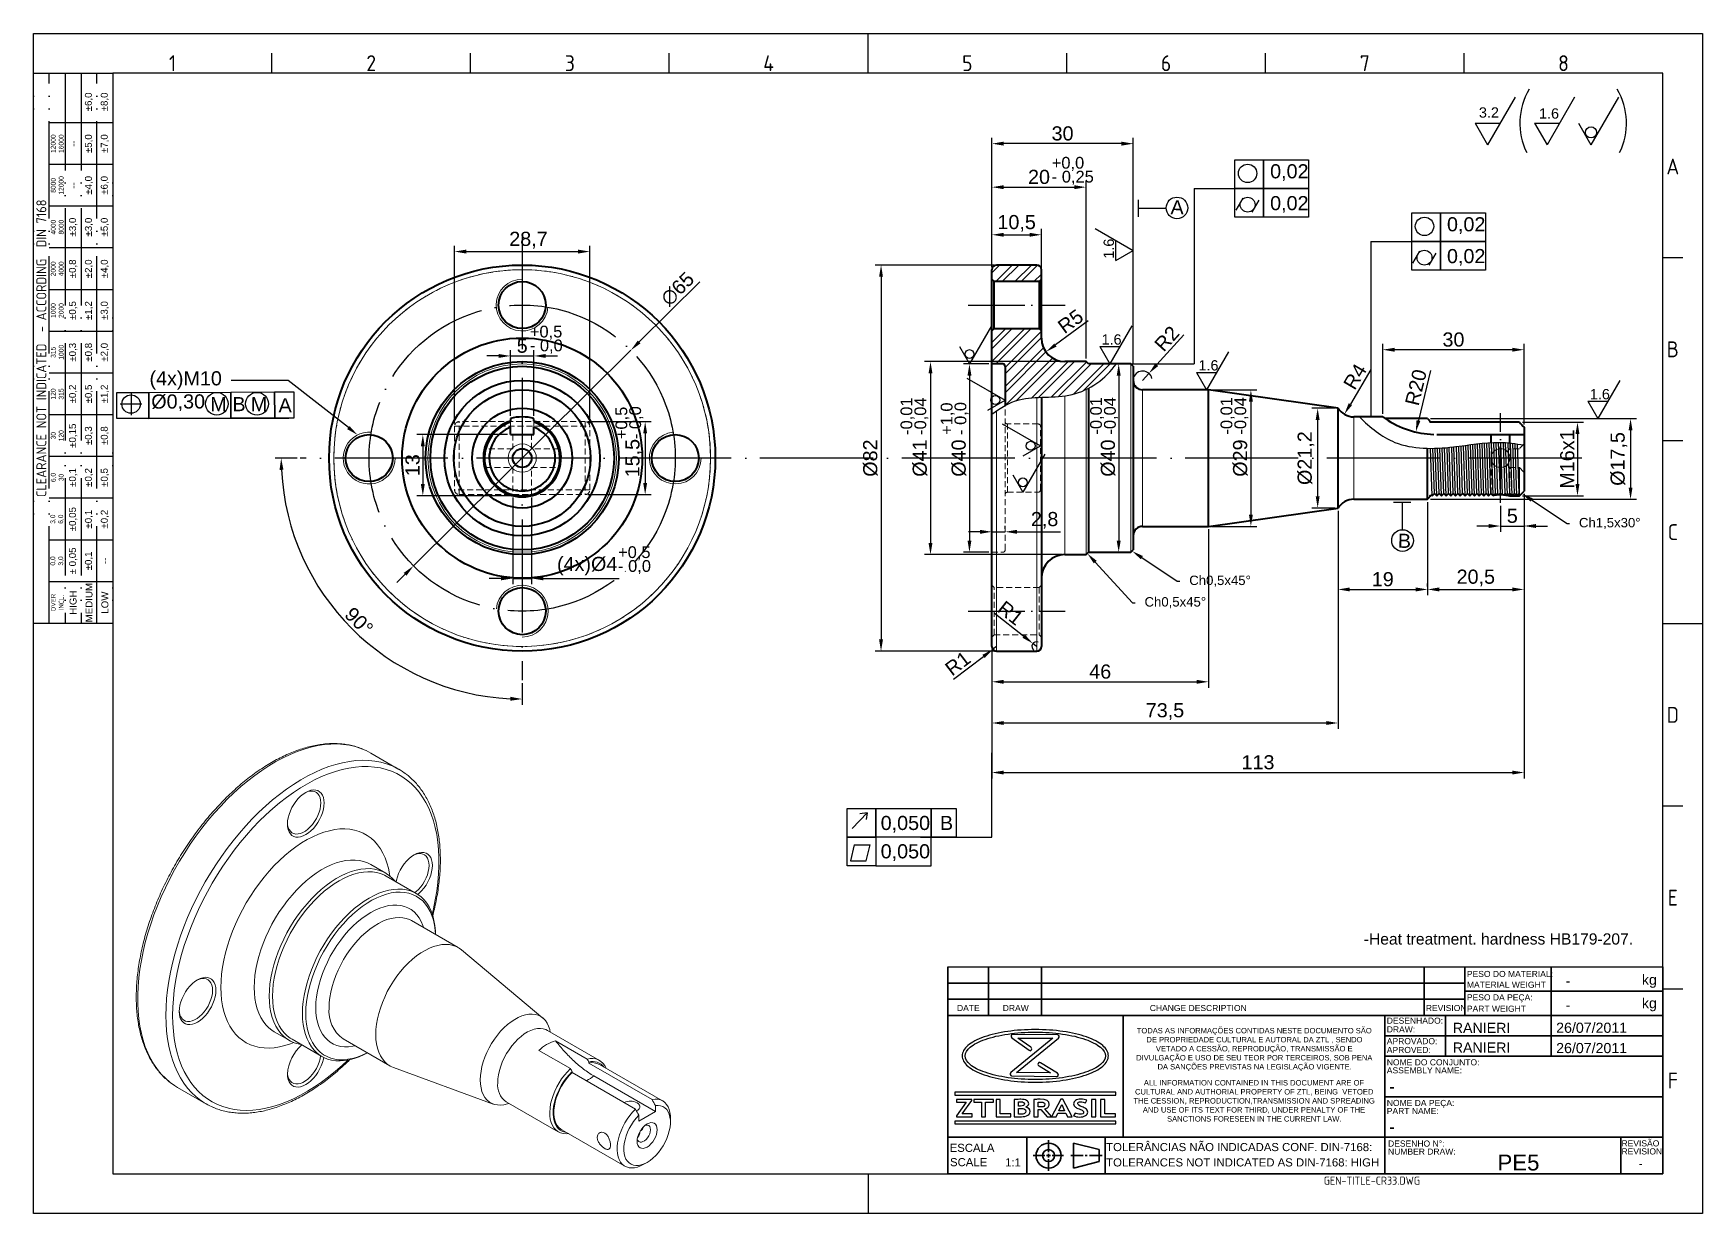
# Model space of a CAD drawing. Header units: millimetres. Extents: x 2469 to 2824, y 1131 to 1382.
import ezdxf
from ezdxf import colors
from ezdxf.entities.mleader import LeaderData, LeaderLine
from ezdxf.enums import TextEntityAlignment as Align
from ezdxf.math import Vec2, Vec3

# ---------------------------------------------------------------- set-up
doc = ezdxf.new("R2010")
doc.units = ezdxf.units.MM
for name, pattern in [('ACAD_ISO02W100', [15, 12, -3]), ('ACAD_ISO04W100', [30, 24, -3, 0, -3]), ('ACAD_ISO05W100', [33, 24, -3, 0, -3, 0, -3]), ('HIDDEN', [1.905, 1.27, -0.635])]:
    doc.linetypes.add(name, pattern=pattern)
for name, color, linetype, lineweight in [('AM_0', 7, 'Continuous', 40), ('AM_4', 1, 'ACAD_ISO04W100', 25), ('AM_5', 5, 'Continuous', 25), ('AM_8', 40, 'ACAD_ISO02W100', 35), ('AM_BOR', 2, 'ACAD_ISO05W100', 35), ('CAXA0', 7, 'Continuous', 70)]:
    doc.layers.add(name, color=color, linetype=linetype, lineweight=lineweight)
doc.layers.add('Camada 1', color=7, linetype='Continuous')
doc.styles.add('ACISOTS', font='isocp.shx', dxfattribs={"height": 1})
doc.styles.get("Standard").update_dxf_attribs({"font": 'arial.ttf'})
doc.dimstyles.new('ISO-25', dxfattribs={"dimtxt": 3, "dimasz": 2.5, "dimexe": 1.25, "dimexo": 0.625, "dimtad": 1, "dimtxsty": 'Standard', "dimcen": 2.5, "dimadec": 0, "dimazin": 0, "dimtfac": 1, "dimtmove": 0, "dimatfit": 3, "dimfxl": 1, "dimarcsym": 0})

msp = doc.modelspace()

# ---------------------------------------------------------------- texts
at = {"insert": (2751.759, 1190.583), "char_height": 2.376, "width": 58.31297, "attachment_point": 1}
msp.add_mtext('-Heat treatment. hardness HB179-207.', dxfattribs=at)
at = {"color": 0, "linetype": 'Continuous', "char_height": 1.14998, "attachment_point": 1}
for s, width, insert in [('\\pi0.20055;TODAS AS INFORMAÇÕES CONTIDAS NESTE DOCUMENTO SÃO \\P\\pi2.2499;DE PROPRIEDADE CULTURAL E AUTORAL DA ZTL , SENDO \\P\\pi4.2518;VETADO A CESSÃO, REPRODUÇÃO, TRANSMISSÃO E \\P\\pi0.069944;DIVULGAÇÃO E USO DE SEU TEOR POR TERCEIROS, SOB PENA \\P\\pi4.6028;DA SANÇÕES PREVISTAS NA LEGISLAÇÃO VIGENTE.', 50.18773, (2703.361, 1170.499)), ('\\pi2.3422;ALL INFORMATION CONTAINED IN THIS DOCUMENT ARE OF \\P\\pi0.46662;CULTURAL AND AUTHORIAL PROPERTY OF ZTL, BEING  VETOED \\P\\pi0.14147;THE CESSION, REPRODUCTION,TRANSMISSION AND SPREADING \\P\\pi2.1249;AND USE OF ITS TEXT FOR THIRD, UNDER PENALTY OF THE \\P\\pi7.2751;SANCTIONS FORESEEN IN THE CURRENT LAW.', 51.38114, (2702.722, 1159.43))]:
    msp.add_mtext_dynamic_manual_height_columns(s, width=width, gutter_width=12.5, heights=[0], dxfattribs=dict(at, insert=insert))
at = {"layer": 'AM_5', "attachment_point": 1}
for s, width, gutter_width, insert, char_height in [('3.2', 18.23779, 12.5, (2776.211, 1366.007), 2.1859), ('1.6', 18.23779, 12.5, (2788.979, 1365.795), 2.1859), ('+0,0', 10.50311, 12.5, (2685.506, 1355.478), 2.5), ('- 0,25', 10.50311, 12.5, (2685.506, 1352.535), 2.5), ('0,02', 5.48831, 10, (2731.877, 1353.924), 3), ('0,02', 5.48831, 10, (2731.877, 1347.164), 3), ('0,02', 5.48831, 10, (2769.431, 1342.674), 3), ('0,02', 5.48831, 10, (2769.431, 1335.914), 3), ('+0,5', 10.50311, 12.5, (2574.685, 1319.631), 2.5), ('- 0,0', 10.50311, 12.5, (2574.685, 1316.688), 2.5), ('1.6', 18.23779, 12.5, (2696.084, 1317.804), 2.1859), ('1.6', 18.23779, 12.5, (2716.667, 1312.304), 2.1859), ('1.6', 18.23779, 12.5, (2799.772, 1306.189), 2.1859), ('+0,5', 10.50311, 12.5, (2593.417, 1272.789), 2.5), ('- 0,0', 10.50311, 12.5, (2593.417, 1269.847), 2.5), ('0,050', 5.48831, 10, (2649.177, 1215.53), 3), ('B', 5.48831, 10, (2661.766, 1215.53), 3), ('0,050', 5.48831, 10, (2649.177, 1209.51), 3)]:
    msp.add_mtext_dynamic_manual_height_columns(s, width=width, gutter_width=gutter_width, heights=[0], dxfattribs=dict(at, insert=insert, char_height=char_height))
for s, width, gutter_width, insert, char_height, rotation in [('A', 5.48831, 10, (2710.782, 1346.317), 3, 358.6187), ('1.6', 18.23779, 12.5, (2696.515, 1333.869), 2.1859, 90), ('%%C0,30', 5.48831, 10, (2494.292, 1305.024), 3, 0.17117), ('M', 5.48831, 10, (2506.82, 1304.456), 3, 0.17117), ('B', 5.48831, 10, (2511.521, 1304.472), 3, 0.17117), ('M', 5.48831, 10, (2515.421, 1304.452), 3, 0.17117), ('-0,04', 10.50311, 12.5, (2696.596, 1296.511), 2.5, 90), ('-0,04', 10.50311, 12.5, (2724.294, 1296.511), 2.5, 90), ('A', 5.48831, 10, (2521.318, 1304.228), 3, 0.17117), ('+0,5', 10.50311, 12.5, (2592.856, 1295.539), 2.5, 90), ('- 0,0', 10.50311, 12.5, (2595.799, 1295.539), 2.5, 90), ('-0,01', 10.50311, 12.5, (2653.399, 1296.432), 2.5, 90), ('-0,04', 10.50311, 12.5, (2656.342, 1296.432), 2.5, 90), ('+1,0', 10.50311, 12.5, (2661.925, 1296.432), 2.5, 90), ('- 0,0', 10.50311, 12.5, (2664.868, 1296.432), 2.5, 90), ('-0,01', 10.50311, 12.5, (2693.654, 1296.511), 2.5, 90), ('-0,01', 10.50311, 12.5, (2721.351, 1296.511), 2.5, 90), ('B', 5.48831, 10, (2759.042, 1275.479), 3, 358.6187)]:
    msp.add_mtext_dynamic_manual_height_columns(s, width=width, gutter_width=gutter_width, heights=[0], dxfattribs=dict(at, insert=insert, char_height=char_height, rotation=rotation))
at = {"layer": 'AM_8', "color": 0, "linetype": 'Continuous'}
for s, height, p in [('PESO DO MATERIAL:', 1.29373, (2773.658, 1181.316)), ('MATERIAL WEIGHT', 1.29373, (2773.658, 1179.025)), ('kg', 2.1562, (2810.815, 1179.662)), ('PESO DA PEÇA:', 1.29373, (2773.658, 1176.344)), ('kg', 2.1562, (2810.815, 1174.687)), ('DATE', 1.2937, (2665.384, 1174.081)), ('DRAW', 1.2937, (2675.103, 1174.081)), ('CHANGE DESCRIPTION', 1.29373, (2706.32, 1174.081)), ('REVISION', 1.2937, (2764.94, 1174.081)), ('PART WEIGHT', 1.29373, (2773.658, 1173.93)), ('DESENHADO:', 1.2937, (2756.649, 1171.4)), ('DRAW:', 1.2937, (2756.649, 1169.539)), ('APROVADO:', 1.2937, (2756.649, 1167.043)), ('APROVED:', 1.2937, (2756.649, 1165.182)), ('NOME DO CONJUNTO:', 1.29373, (2756.649, 1162.549)), ('ASSEMBLY NAME:', 1.29373, (2756.649, 1160.846)), ('NOME DA PEÇA:', 1.29373, (2756.649, 1153.924)), ('PART NAME:', 1.2937, (2756.649, 1152.221)), ('ESCALA', 1.725, (2663.825, 1144.177)), ('TOLERÂNCIAS NÃO INDICADAS CONF. DIN-7168:', 1.72498, (2697.059, 1144.338)), ('DESENHO N%%d:', 1.29373, (2756.918, 1145.3)), ('NUMBER DRAW:', 1.29373, (2756.918, 1143.596)), ('REVISÃO', 1.2937, (2806.487, 1145.333)), ('REVISION', 1.2937, (2806.487, 1143.629)), ('SCALE', 1.725, (2663.906, 1141.129)), ('1:1', 1.725, (2675.601, 1141.082)), ('TOLERANCES NOT INDICATED AS DIN-7168: HIGH', 1.72498, (2697.059, 1141.082))]:
    msp.add_text(s, height=height, dxfattribs=at).set_placement(p)
for p in [(2794.625, 1180.496), (2794.625, 1175.364)]:
    msp.add_attdef('-', text='', height=2.156, dxfattribs=at).set_placement(p, align=Align.MIDDLE_LEFT)
for tag, p, height in [('RANIERI', (2770.663, 1169.437), 2.156), ('26/07/2011', (2792.613, 1169.462), 2.156), ('RANIERI', (2770.662, 1165.264), 2.156), ('26/07/2011', (2792.613, 1165.15), 2.156), ('-', (2757.136, 1156.775), 2.587), ('-', (2757.136, 1148.216), 2.587), ('PE5', (2780.159, 1140.226), 3.373)]:
    msp.add_attdef(tag, p, '', height=height, dxfattribs=at)
msp.add_attdef('-', text='', height=1.687, dxfattribs=at).set_placement((2810.57, 1141.685), align=Align.MIDDLE_CENTER)
at = {"layer": 'AM_8', "color": 0, "linetype": 'Continuous', "style": 'ACISOTS'}
msp.add_attdef('GEN-TITLE-CR33.DWG', (2743.257, 1137.215), '', height=1.725, dxfattribs=at)

# ---------------------------------------------------------------- blocks, each defined once
blk = doc.blocks.new('A3 ZTL')
for p, q in [((19.57, 280.82), (19.57, 9.78)), ((401.17, 280.82), (19.57, 280.82)), ((401.17, 9.78), (401.17, 280.82)), ((19.57, 9.78), (401.17, 9.78))]:
    blk.add_line(p, q)
at = {"layer": 'AM_BOR', "color": 135, "linetype": 'Continuous', "lineweight": 25}
for p, q in [((0, 0), (0, 290.61)), ((0, 290.61), (410.96, 290.61)), ((410.96, 290.61), (410.96, 0)), ((410.96, 0), (0, 0))]:
    blk.add_line(p, q, dxfattribs=at)
at = {"layer": 'AM_BOR', "color": 135, "lineweight": 25}
for p, q in [((205.48, 280.82), (205.48, 290.61)), ((58.71, 280.82), (58.71, 285.71)), ((107.63, 280.82), (107.63, 285.71)), ((156.56, 280.82), (156.56, 285.71)), ((254.4, 280.82), (254.4, 285.71)), ((303.33, 280.82), (303.33, 285.71)), ((352.25, 280.82), (352.25, 285.71)), ((3.91, 145.3), (3.91, 280.82)), ((7.83, 280.82), (7.83, 145.3)), ((11.74, 280.82), (11.74, 145.3)), ((15.66, 145.3), (15.66, 280.82)), ((19.57, 268.59), (3.91, 268.59)), ((19.57, 258.32), (3.91, 258.32)), ((19.57, 248.04), (3.91, 248.04)), ((19.57, 237.77), (3.91, 237.77)), ((406.07, 235.32), (401.17, 235.32)), ((19.57, 227.5), (3.91, 227.5)), ((19.57, 217.22), (3.91, 217.22)), ((19.57, 206.95), (3.91, 206.95)), ((19.57, 196.67), (3.91, 196.67)), ((406.07, 190.31), (401.17, 190.31)), ((19.57, 186.4), (3.91, 186.4)), ((19.57, 176.13), (3.91, 176.13)), ((19.57, 165.85), (3.91, 165.85)), ((19.57, 155.58), (3.91, 155.58)), ((401.17, 145.3), (410.96, 145.3)), ((406.07, 100.29), (401.17, 100.29)), ((406.07, 55.28), (401.17, 55.28)), ((205.48, 9.78), (205.48, 0))]:
    blk.add_line(p, q, dxfattribs=at)
blk.add_lwpolyline([(19.57, 145.3), (0, 145.3), (0, 280.82), (19.57, 280.82)], close=True, dxfattribs=at)
at = {"layer": 'AM_BOR', "color": 135, "lineweight": 25, "style": 'ACISOTS'}
for s, p in [('1', (34.25, 283.27)), ('2', (83.17, 283.27)), ('3', (132.09, 283.27)), ('4', (181.02, 283.27)), ('5', (229.94, 283.27)), ('6', (278.86, 283.27)), ('7', (327.79, 283.27)), ('8', (376.71, 283.27)), ('A', (403.62, 257.83)), ('B', (403.62, 212.82)), ('C', (403.62, 167.81)), ('D', (403.62, 122.8)), ('E', (403.62, 77.79)), ('F', (403.62, 32.78))]:
    blk.add_text(s, height=3.91, dxfattribs=at).set_placement(p, align=Align.MIDDLE)
at = {"layer": 'AM_BOR', "color": 135, "lineweight": 25, "attachment_point": 5, "rotation": 90}
for s, insert, char_height, width in [('±6,0', (13.7, 273.73), 1.712, 10.274), ('±8,0', (17.61, 273.73), 1.712, 10.274), ('12000\\P16000', (5.87, 263.45), 1.174, 10.274), ('--', (9.78, 263.45), 1.712, 10.274), ('±5,0', (13.7, 263.45), 1.712, 10.274), ('±7,0', (17.61, 263.45), 1.712, 10.274), ('8000\\P12000', (5.87, 253.18), 1.174, 10.274), ('±4,0', (13.7, 253.18), 1.712, 10.274), ('±6,0', (17.61, 253.18), 1.712, 10.274), ('--', (9.78, 253.18), 1.712, 10.274), ('{\\Fisocp.shx|c0;CLEARANCE NOT INDICATED  - ACCORDING  DIN 7168}', (1.96, 213.06), 2.4462, 135.5186), ('4000\\P8000', (5.87, 242.91), 1.174, 10.274), ('±3,0', (9.78, 242.91), 1.712, 10.274), ('±3,0', (13.7, 242.91), 1.712, 10.274), ('±5,0', (17.61, 242.91), 1.712, 10.274), ('2000\\P4000', (5.87, 232.63), 1.174, 10.274), ('±0,8', (9.78, 232.63), 1.712, 10.274), ('±2,0', (13.7, 232.63), 1.712, 10.274), ('±4,0', (17.61, 232.63), 1.712, 10.274), ('1000\\P2000', (5.87, 222.36), 1.174, 10.274), ('±0,5', (9.78, 222.36), 1.712, 10.274), ('±1,2', (13.7, 222.36), 1.712, 10.274), ('±3,0', (17.61, 222.36), 1.712, 10.274), ('315\\P1000', (5.87, 212.08), 1.174, 10.274), ('±0,3', (9.78, 212.08), 1.712, 10.274), ('±0,8', (13.7, 212.08), 1.712, 10.274), ('±2,0', (17.61, 212.08), 1.712, 10.274), ('120\\P315', (5.87, 201.81), 1.174, 10.274), ('±0,2', (9.78, 201.81), 1.712, 10.274), ('±0,5', (13.7, 201.81), 1.712, 10.274), ('±1,2', (17.61, 201.81), 1.712, 10.274), ('±0,15', (9.78, 191.54), 1.712, 10.274), ('±0,3', (13.7, 191.54), 1.712, 10.274), ('±0,8', (17.61, 191.54), 1.712, 10.274), ('30\\P120', (5.87, 191.54), 1.174, 10.274), ('6,0\\P30', (5.87, 181.26), 1.174, 10.274), ('±0,1', (9.78, 181.26), 1.712, 10.274), ('±0,2', (13.7, 181.26), 1.712, 10.274), ('±0,5', (17.61, 181.26), 1.712, 10.274), ('±0,05', (9.78, 170.99), 1.712, 10.274), ('±0,1', (13.7, 170.99), 1.712, 10.274), ('±0,2', (17.61, 170.99), 1.712, 10.274), ('3,0\\P6,0', (5.87, 170.99), 1.174, 10.274), ('0,0\\P3,0', (5.87, 160.71), 1.174, 10.274), ('± 0,05', (9.78, 160.71), 1.712, 10.274), ('\\pt4.69206;±0,1', (13.7, 160.71), 1.7123, 10.274), ('--', (17.61, 160.71), 1.712, 10.274), ('{\\Fisocp.shx|c0;OVER\\PINCL.}', (5.87, 150.44), 1.1742, 10.274), ('HIGH', (9.78, 150.44), 1.712, 10.274), ('MEDIUM', (13.7, 150.44), 1.712, 10.274), ('LOW', (17.61, 150.44), 1.712, 10.274)]:
    blk.add_mtext(s, dxfattribs=dict(at, insert=insert, char_height=char_height, width=width))
blk = doc.blocks.new('*D12')
at = {"layer": 'AM_5', "color": 0, "lineweight": -2, "transparency": 16777216}
for p, q in [((2785.43, 1299.11), (2798.39, 1299.11)), ((2797.14, 1296.61), (2797.14, 1286.01)), ((2785.43, 1283.51), (2798.39, 1283.51))]:
    blk.add_line(p, q, dxfattribs=at)
at = {"layer": 'AM_5', "color": 0, "transparency": 16777216}
for points in [[(2796.72, 1296.61), (2797.56, 1296.61), (2797.14, 1299.11)], [(2796.72, 1286.01), (2797.56, 1286.01), (2797.14, 1283.51)]]:
    blk.add_solid(points, dxfattribs=at)
at = {"layer": 'Defpoints', "color": 0, "transparency": 16777216}
for p in [(2784.8, 1299.11), (2784.8, 1283.51), (2797.14, 1283.51)]:
    blk.add_point(p, dxfattribs=at)
at = {"layer": 'AM_5', "color": 0, "transparency": 16777216, "insert": (2794.98, 1291.31), "char_height": 3, "attachment_point": 5, "rotation": 90}
blk.add_mtext('M16x1', dxfattribs=at)
blk = doc.blocks.new('*D13')
at = {"layer": 'AM_5', "color": 0, "lineweight": -2, "transparency": 16777216}
for p, q in [((2765.93, 1299.9), (2809.66, 1299.9)), ((2808.41, 1297.4), (2808.41, 1285.26)), ((2765.93, 1282.76), (2809.66, 1282.76))]:
    blk.add_line(p, q, dxfattribs=at)
at = {"layer": 'AM_5', "color": 0, "transparency": 16777216}
for points in [[(2808, 1297.4), (2808.83, 1297.4), (2808.41, 1299.9)], [(2808, 1285.26), (2808.83, 1285.26), (2808.41, 1282.76)]]:
    blk.add_solid(points, dxfattribs=at)
at = {"layer": 'Defpoints', "color": 0, "transparency": 16777216}
for p in [(2765.3, 1299.9), (2765.3, 1282.76), (2808.41, 1282.76)]:
    blk.add_point(p, dxfattribs=at)
at = {"layer": 'AM_5', "color": 0, "transparency": 16777216, "insert": (2805.94, 1291.33), "char_height": 3, "attachment_point": 5, "rotation": 90}
blk.add_mtext('%%C17,5', dxfattribs=at)
blk = doc.blocks.new('*D14')
at = {"layer": 'AM_5', "color": 0, "lineweight": -2, "transparency": 16777216}
for p, q in [((2785.8, 1283.89), (2785.8, 1275.84)), ((2780.8, 1281.36), (2780.8, 1275.84)), ((2778.3, 1277.09), (2775.8, 1277.09)), ((2780.8, 1277.09), (2785.8, 1277.09)), ((2788.3, 1277.09), (2790.8, 1277.09))]:
    blk.add_line(p, q, dxfattribs=at)
at = {"layer": 'AM_5', "color": 0, "transparency": 16777216}
for points in [[(2778.3, 1277.51), (2778.3, 1276.67), (2780.8, 1277.09)], [(2788.3, 1277.51), (2788.3, 1276.67), (2785.8, 1277.09)]]:
    blk.add_solid(points, dxfattribs=at)
at = {"layer": 'Defpoints', "color": 0, "transparency": 16777216}
for p in [(2785.8, 1284.51), (2780.8, 1281.99), (2785.8, 1277.09)]:
    blk.add_point(p, dxfattribs=at)
at = {"layer": 'AM_5', "color": 0, "transparency": 16777216, "insert": (2783.3, 1279.24), "char_height": 3, "attachment_point": 5}
blk.add_mtext('5', dxfattribs=at)
blk = doc.blocks.new('*D15')
at = {"layer": 'AM_5', "color": 0, "lineweight": -2, "transparency": 16777216}
for p, q in [((2755.8, 1300.89), (2755.8, 1315.78)), ((2785.8, 1298.68), (2785.8, 1315.78)), ((2783.3, 1314.53), (2758.3, 1314.53))]:
    blk.add_line(p, q, dxfattribs=at)
at = {"layer": 'AM_5', "color": 0, "transparency": 16777216}
for points in [[(2758.3, 1314.94), (2758.3, 1314.11), (2755.8, 1314.53)], [(2783.3, 1314.94), (2783.3, 1314.11), (2785.8, 1314.53)]]:
    blk.add_solid(points, dxfattribs=at)
at = {"layer": 'Defpoints', "color": 0, "transparency": 16777216}
for p in [(2755.8, 1314.53), (2755.8, 1300.26), (2785.8, 1298.05)]:
    blk.add_point(p, dxfattribs=at)
at = {"layer": 'AM_5', "color": 0, "transparency": 16777216, "insert": (2770.8, 1316.68), "char_height": 3, "attachment_point": 5}
blk.add_mtext('30', dxfattribs=at)
blk = doc.blocks.new('*D16')
at = {"layer": 'AM_5', "color": 0, "lineweight": -2, "transparency": 16777216}
for p, q in [((2785.8, 1283.89), (2785.8, 1262.37)), ((2765.3, 1282.14), (2765.3, 1262.37)), ((2767.8, 1263.62), (2783.3, 1263.62))]:
    blk.add_line(p, q, dxfattribs=at)
at = {"layer": 'AM_5', "color": 0, "transparency": 16777216}
for points in [[(2767.8, 1264.04), (2767.8, 1263.2), (2765.3, 1263.62)], [(2783.3, 1264.04), (2783.3, 1263.2), (2785.8, 1263.62)]]:
    blk.add_solid(points, dxfattribs=at)
at = {"layer": 'Defpoints', "color": 0, "transparency": 16777216}
for p in [(2785.8, 1284.51), (2765.3, 1282.76), (2785.8, 1263.62)]:
    blk.add_point(p, dxfattribs=at)
at = {"layer": 'AM_5', "color": 0, "transparency": 16777216, "insert": (2775.55, 1266.05), "char_height": 3, "attachment_point": 5}
blk.add_mtext('20,5', dxfattribs=at)
blk = doc.blocks.new('*D17')
at = {"layer": 'AM_5', "color": 0, "lineweight": -2, "transparency": 16777216}
for p, q in [((2746.3, 1280.29), (2746.3, 1262.37)), ((2748.8, 1263.62), (2762.8, 1263.62)), ((2765.3, 1264.24), (2765.3, 1264.87))]:
    blk.add_line(p, q, dxfattribs=at)
at = {"layer": 'AM_5', "color": 0, "transparency": 16777216}
for points in [[(2748.8, 1264.04), (2748.8, 1263.2), (2746.3, 1263.62)], [(2762.8, 1264.04), (2762.8, 1263.2), (2765.3, 1263.62)]]:
    blk.add_solid(points, dxfattribs=at)
at = {"layer": 'Defpoints', "color": 0, "transparency": 16777216}
for p in [(2746.3, 1280.91), (2765.3, 1263.62), (2765.3, 1263.62)]:
    blk.add_point(p, dxfattribs=at)
at = {"layer": 'AM_5', "color": 0, "transparency": 16777216, "insert": (2755.8, 1265.78), "char_height": 3, "attachment_point": 5}
blk.add_mtext('19', dxfattribs=at)
blk = doc.blocks.new('*D18')
at = {"layer": 'AM_5', "color": 0, "lineweight": -2, "transparency": 16777216}
for p, q in [((2718.8, 1276.39), (2718.8, 1242.76)), ((2672.8, 1250.89), (2672.8, 1242.76)), ((2675.3, 1244.01), (2716.3, 1244.01))]:
    blk.add_line(p, q, dxfattribs=at)
at = {"layer": 'AM_5', "color": 0, "transparency": 16777216}
for points in [[(2675.3, 1244.42), (2675.3, 1243.59), (2672.8, 1244.01)], [(2716.3, 1244.42), (2716.3, 1243.59), (2718.8, 1244.01)]]:
    blk.add_solid(points, dxfattribs=at)
at = {"layer": 'Defpoints', "color": 0, "transparency": 16777216}
for p in [(2718.8, 1277.01), (2672.8, 1251.51), (2718.8, 1244.01)]:
    blk.add_point(p, dxfattribs=at)
at = {"layer": 'AM_5', "color": 0, "transparency": 16777216, "insert": (2695.8, 1246.16), "char_height": 3, "attachment_point": 5}
blk.add_mtext('46', dxfattribs=at)
blk = doc.blocks.new('*D19')
at = {"layer": 'AM_5', "color": 0, "lineweight": -2, "transparency": 16777216}
for p, q in [((2746.3, 1262.99), (2746.3, 1234.01)), ((2672.8, 1250.89), (2672.8, 1234.01)), ((2675.3, 1235.26), (2743.8, 1235.26))]:
    blk.add_line(p, q, dxfattribs=at)
at = {"layer": 'AM_5', "color": 0, "transparency": 16777216}
for points in [[(2675.3, 1235.67), (2675.3, 1234.84), (2672.8, 1235.26)], [(2743.8, 1235.67), (2743.8, 1234.84), (2746.3, 1235.26)]]:
    blk.add_solid(points, dxfattribs=at)
at = {"layer": 'Defpoints', "color": 0, "transparency": 16777216}
for p in [(2746.3, 1263.62), (2672.8, 1251.51), (2746.3, 1235.26)]:
    blk.add_point(p, dxfattribs=at)
at = {"layer": 'AM_5', "color": 0, "transparency": 16777216, "insert": (2709.55, 1237.69), "char_height": 3, "attachment_point": 5}
blk.add_mtext('73,5', dxfattribs=at)
blk = doc.blocks.new('*D20')
at = {"layer": 'AM_5', "color": 0, "lineweight": -2, "transparency": 16777216}
blk.add_line((2765.93, 1310.1), (2763.38, 1299.5), dxfattribs=at)
at = {"layer": 'AM_5', "color": 0, "transparency": 16777216}
blk.add_solid([(2762.97, 1299.59), (2763.78, 1299.4), (2762.8, 1297.07)], dxfattribs=at)
at = {"layer": 'Defpoints', "color": 0, "transparency": 16777216}
for p in [(2767.46, 1316.51), (2762.8, 1297.07)]:
    blk.add_point(p, dxfattribs=at)
at = {"layer": 'AM_5', "color": 0, "transparency": 16777216, "insert": (2762.85, 1306.52), "char_height": 3, "attachment_point": 5, "rotation": 76.5036}
blk.add_mtext('R20', dxfattribs=at)
blk = doc.blocks.new('*D21')
at = {"layer": 'AM_5', "color": 0, "lineweight": -2, "transparency": 16777216}
blk.add_line((2753.27, 1310.36), (2748.92, 1302.97), dxfattribs=at)
at = {"layer": 'AM_5', "color": 0, "transparency": 16777216}
blk.add_solid([(2748.56, 1303.18), (2749.27, 1302.76), (2747.64, 1300.82)], dxfattribs=at)
at = {"layer": 'Defpoints', "color": 0, "transparency": 16777216}
for p in [(2749.68, 1304.26), (2747.64, 1300.82)]:
    blk.add_point(p, dxfattribs=at)
at = {"layer": 'AM_5', "color": 0, "transparency": 16777216, "insert": (2749.9, 1308.82), "char_height": 3, "attachment_point": 5, "rotation": 59.4458}
blk.add_mtext('R4', dxfattribs=at)
blk = doc.blocks.new('*D22')
at = {"layer": 'AM_5', "color": 0, "lineweight": -2, "transparency": 16777216}
for p, q in [((2713.55, 1317.71), (2707.82, 1311.36)), ((2704.8, 1308.01), (2706.14, 1309.5))]:
    blk.add_line(p, q, dxfattribs=at)
blk.add_arc((2704.8, 1308.01), 2, 12.1505, 162.0951, dxfattribs=at)
at = {"layer": 'AM_5', "color": 0, "transparency": 16777216}
blk.add_solid([(2707.51, 1311.64), (2708.13, 1311.08), (2706.14, 1309.5)], dxfattribs=at)
at = {"layer": 'Defpoints', "color": 0, "transparency": 16777216}
for p in [(2704.8, 1308.01), (2706.14, 1309.5)]:
    blk.add_point(p, dxfattribs=at)
at = {"layer": 'AM_5', "color": 0, "transparency": 16777216, "insert": (2709.94, 1316.89), "char_height": 3, "attachment_point": 5, "rotation": 47.9604}
blk.add_mtext('R2', dxfattribs=at)
blk = doc.blocks.new('*D23')
at = {"layer": 'AM_5', "color": 0, "lineweight": -2, "transparency": 16777216}
blk.add_line((2693.23, 1320.63), (2686.29, 1315.54), dxfattribs=at)
at = {"layer": 'AM_5', "color": 0, "transparency": 16777216}
blk.add_solid([(2686.04, 1315.87), (2686.53, 1315.2), (2684.27, 1314.06)], dxfattribs=at)
at = {"layer": 'Defpoints', "color": 0, "transparency": 16777216}
for p in [(2688.3, 1317.01), (2684.27, 1314.06)]:
    blk.add_point(p, dxfattribs=at)
at = {"layer": 'AM_5', "color": 0, "transparency": 16777216, "insert": (2689.5, 1320.55), "char_height": 3, "attachment_point": 5, "rotation": 36.2395}
blk.add_mtext('R5', dxfattribs=at)
blk = doc.blocks.new('*D24')
at = {"layer": 'AM_5', "color": 0, "lineweight": -2, "transparency": 16777216}
for p, q in [((2745.68, 1302.11), (2740.72, 1302.11)), ((2741.97, 1299.61), (2741.97, 1283.41)), ((2745.68, 1280.91), (2740.72, 1280.91))]:
    blk.add_line(p, q, dxfattribs=at)
at = {"layer": 'AM_5', "color": 0, "transparency": 16777216}
for points in [[(2741.55, 1299.61), (2742.38, 1299.61), (2741.97, 1302.11)], [(2741.55, 1283.41), (2742.38, 1283.41), (2741.97, 1280.91)]]:
    blk.add_solid(points, dxfattribs=at)
at = {"layer": 'Defpoints', "color": 0, "transparency": 16777216}
for p in [(2746.3, 1302.11), (2741.97, 1280.91), (2746.3, 1280.91)]:
    blk.add_point(p, dxfattribs=at)
at = {"layer": 'AM_5', "color": 0, "transparency": 16777216, "insert": (2739.49, 1291.51), "char_height": 3, "attachment_point": 5, "rotation": 90}
blk.add_mtext('%%C21,2', dxfattribs=at)
blk = doc.blocks.new('*D25')
at = {"layer": 'AM_5', "color": 0, "lineweight": -2, "transparency": 16777216}
for p, q in [((2719.43, 1306.01), (2729.04, 1306.01)), ((2727.79, 1303.51), (2727.79, 1279.51)), ((2719.43, 1277.01), (2729.04, 1277.01))]:
    blk.add_line(p, q, dxfattribs=at)
at = {"layer": 'AM_5', "color": 0, "transparency": 16777216}
for points in [[(2727.38, 1303.51), (2728.21, 1303.51), (2727.79, 1306.01)], [(2727.38, 1279.51), (2728.21, 1279.51), (2727.79, 1277.01)]]:
    blk.add_solid(points, dxfattribs=at)
at = {"layer": 'Defpoints', "color": 0, "transparency": 16777216}
for p in [(2718.8, 1306.01), (2718.8, 1277.01), (2727.79, 1277.01)]:
    blk.add_point(p, dxfattribs=at)
at = {"layer": 'AM_5', "color": 0, "transparency": 16777216, "insert": (2725.55, 1291.51), "char_height": 3, "attachment_point": 5, "rotation": 90}
blk.add_mtext('%%C29', dxfattribs=at)
blk = doc.blocks.new('*D26')
at = {"layer": 'AM_5', "color": 0, "lineweight": -2, "transparency": 16777216}
for p, q in [((2672.8, 1332.14), (2672.8, 1340.19)), ((2683.3, 1332.14), (2683.3, 1340.19)), ((2675.3, 1338.94), (2680.8, 1338.94))]:
    blk.add_line(p, q, dxfattribs=at)
at = {"layer": 'AM_5', "color": 0, "transparency": 16777216}
for points in [[(2675.3, 1339.35), (2675.3, 1338.52), (2672.8, 1338.94)], [(2680.8, 1339.35), (2680.8, 1338.52), (2683.3, 1338.94)]]:
    blk.add_solid(points, dxfattribs=at)
at = {"layer": 'Defpoints', "color": 0, "transparency": 16777216}
for p in [(2683.3, 1338.94), (2672.8, 1331.51), (2683.3, 1331.51)]:
    blk.add_point(p, dxfattribs=at)
at = {"layer": 'AM_5', "color": 0, "transparency": 16777216, "insert": (2678.05, 1341.36), "char_height": 3, "attachment_point": 5}
blk.add_mtext('10,5', dxfattribs=at)
blk = doc.blocks.new('*D27')
at = {"layer": 'AM_5', "color": 0, "lineweight": -2, "transparency": 16777216}
for p, q in [((2672.8, 1339.56), (2672.8, 1350.3)), ((2675.3, 1349.05), (2690.3, 1349.05)), ((2692.8, 1312.64), (2692.8, 1350.3))]:
    blk.add_line(p, q, dxfattribs=at)
at = {"layer": 'AM_5', "color": 0, "transparency": 16777216}
for points in [[(2675.3, 1349.47), (2675.3, 1348.63), (2672.8, 1349.05)], [(2690.3, 1349.47), (2690.3, 1348.63), (2692.8, 1349.05)]]:
    blk.add_solid(points, dxfattribs=at)
at = {"layer": 'Defpoints', "color": 0, "transparency": 16777216}
for p in [(2692.8, 1349.05), (2672.8, 1338.94), (2692.8, 1312.01)]:
    blk.add_point(p, dxfattribs=at)
at = {"layer": 'AM_5', "color": 0, "transparency": 16777216, "insert": (2682.8, 1351.21), "char_height": 3, "attachment_point": 5}
blk.add_mtext('20', dxfattribs=at)
blk = doc.blocks.new('*D28')
at = {"layer": 'AM_5', "color": 0, "lineweight": -2, "transparency": 16777216}
for p, q in [((2672.8, 1339.56), (2672.8, 1359.54)), ((2700.3, 1358.29), (2675.3, 1358.29)), ((2702.8, 1311.64), (2702.8, 1359.54))]:
    blk.add_line(p, q, dxfattribs=at)
at = {"layer": 'AM_5', "color": 0, "transparency": 16777216}
for points in [[(2675.3, 1358.71), (2675.3, 1357.87), (2672.8, 1358.29)], [(2700.3, 1358.71), (2700.3, 1357.87), (2702.8, 1358.29)]]:
    blk.add_solid(points, dxfattribs=at)
at = {"layer": 'Defpoints', "color": 0, "transparency": 16777216}
for p in [(2672.8, 1358.29), (2672.8, 1338.94), (2702.8, 1311.01)]:
    blk.add_point(p, dxfattribs=at)
at = {"layer": 'AM_5', "color": 0, "transparency": 16777216, "insert": (2687.8, 1360.45), "char_height": 3, "attachment_point": 5}
blk.add_mtext('30', dxfattribs=at)
blk = doc.blocks.new('*D29')
at = {"layer": 'AM_5', "color": 0, "lineweight": -2, "transparency": 16777216}
for p, q in [((2699.84, 1311.51), (2700.97, 1311.51)), ((2699.72, 1309.01), (2699.72, 1274.01)), ((2698.43, 1271.51), (2700.97, 1271.51))]:
    blk.add_line(p, q, dxfattribs=at)
at = {"layer": 'AM_5', "color": 0, "transparency": 16777216}
for points in [[(2699.3, 1309.01), (2700.14, 1309.01), (2699.72, 1311.51)], [(2699.3, 1274.01), (2700.14, 1274.01), (2699.72, 1271.51)]]:
    blk.add_solid(points, dxfattribs=at)
at = {"layer": 'Defpoints', "color": 0, "transparency": 16777216}
for p in [(2699.22, 1311.51), (2697.8, 1271.51), (2699.72, 1271.51)]:
    blk.add_point(p, dxfattribs=at)
at = {"layer": 'AM_5', "color": 0, "transparency": 16777216, "insert": (2697.48, 1291.51), "char_height": 3, "attachment_point": 5, "rotation": 90}
blk.add_mtext('%%C40', dxfattribs=at)
blk = doc.blocks.new('*D30')
at = {"layer": 'AM_5', "color": 0, "lineweight": -2, "transparency": 16777216}
for p, q in [((2687.68, 1312.01), (2658.51, 1312.01)), ((2659.76, 1309.51), (2659.76, 1273.51)), ((2687.68, 1271.01), (2658.51, 1271.01))]:
    blk.add_line(p, q, dxfattribs=at)
at = {"layer": 'AM_5', "color": 0, "transparency": 16777216}
for points in [[(2659.34, 1309.51), (2660.17, 1309.51), (2659.76, 1312.01)], [(2659.34, 1273.51), (2660.17, 1273.51), (2659.76, 1271.01)]]:
    blk.add_solid(points, dxfattribs=at)
at = {"layer": 'Defpoints', "color": 0, "transparency": 16777216}
for p in [(2688.3, 1312.01), (2659.76, 1271.01), (2688.3, 1271.01)]:
    blk.add_point(p, dxfattribs=at)
at = {"layer": 'AM_5', "color": 0, "transparency": 16777216, "insert": (2657.52, 1291.51), "char_height": 3, "attachment_point": 5, "rotation": 90}
blk.add_mtext('%%C41', dxfattribs=at)
blk = doc.blocks.new('*D31')
at = {"layer": 'AM_5', "color": 0, "lineweight": -2, "transparency": 16777216}
for p, q in [((2672.18, 1311.51), (2666.78, 1311.51)), ((2668.03, 1309.01), (2668.03, 1274.01)), ((2672.18, 1271.51), (2666.78, 1271.51))]:
    blk.add_line(p, q, dxfattribs=at)
at = {"layer": 'AM_5', "color": 0, "transparency": 16777216}
for points in [[(2667.62, 1309.01), (2668.45, 1309.01), (2668.03, 1311.51)], [(2667.62, 1274.01), (2668.45, 1274.01), (2668.03, 1271.51)]]:
    blk.add_solid(points, dxfattribs=at)
at = {"layer": 'Defpoints', "color": 0, "transparency": 16777216}
for p in [(2672.8, 1311.51), (2668.03, 1271.51), (2672.8, 1271.51)]:
    blk.add_point(p, dxfattribs=at)
at = {"layer": 'AM_5', "color": 0, "transparency": 16777216, "insert": (2665.79, 1291.51), "char_height": 3, "attachment_point": 5, "rotation": 90}
blk.add_mtext('%%c40', dxfattribs=at)
blk = doc.blocks.new('*D32')
at = {"layer": 'AM_5', "color": 0, "lineweight": -2, "transparency": 16777216}
for p, q in [((2558.71, 1298.89), (2558.71, 1336.62)), ((2587.41, 1298.89), (2587.41, 1336.62)), ((2561.21, 1335.37), (2584.91, 1335.37))]:
    blk.add_line(p, q, dxfattribs=at)
at = {"layer": 'AM_5', "color": 0, "transparency": 16777216}
for points in [[(2561.21, 1335.79), (2561.21, 1334.95), (2558.71, 1335.37)], [(2584.91, 1335.79), (2584.91, 1334.95), (2587.41, 1335.37)]]:
    blk.add_solid(points, dxfattribs=at)
at = {"layer": 'Defpoints', "color": 0, "transparency": 16777216}
for p in [(2587.41, 1335.37), (2558.71, 1298.26), (2587.41, 1298.26)]:
    blk.add_point(p, dxfattribs=at)
at = {"layer": 'AM_5', "color": 0, "transparency": 16777216, "insert": (2574.39, 1337.8), "char_height": 3, "attachment_point": 5}
blk.add_mtext('28,7', dxfattribs=at)
blk = doc.blocks.new('*D33')
at = {"layer": 'AM_5', "color": 0, "lineweight": -2, "transparency": 16777216}
for p, q in [((2587.03, 1299.26), (2600.42, 1299.26)), ((2599.17, 1296.76), (2599.17, 1286.26)), ((2587.03, 1283.76), (2600.42, 1283.76))]:
    blk.add_line(p, q, dxfattribs=at)
at = {"layer": 'AM_5', "color": 0, "transparency": 16777216}
for points in [[(2598.75, 1296.76), (2599.59, 1296.76), (2599.17, 1299.26)], [(2598.75, 1286.26), (2599.59, 1286.26), (2599.17, 1283.76)]]:
    blk.add_solid(points, dxfattribs=at)
at = {"layer": 'Defpoints', "color": 0, "transparency": 16777216}
for p in [(2586.41, 1299.26), (2586.41, 1283.76), (2599.17, 1283.76)]:
    blk.add_point(p, dxfattribs=at)
at = {"layer": 'AM_5', "color": 0, "transparency": 16777216, "insert": (2596.74, 1291.51), "char_height": 3, "attachment_point": 5, "rotation": 90}
blk.add_mtext('15,5', dxfattribs=at)
blk = doc.blocks.new('*D34')
at = {"layer": 'AM_5', "color": 0, "lineweight": -2, "transparency": 16777216}
for p, q in [((2672.8, 1276.48), (2672.8, 1277.11)), ((2675.6, 1276.48), (2675.6, 1277.11)), ((2670.3, 1275.86), (2667.8, 1275.86)), ((2672.8, 1275.86), (2675.6, 1275.86)), ((2678.1, 1275.86), (2687.37, 1275.86))]:
    blk.add_line(p, q, dxfattribs=at)
at = {"layer": 'AM_5', "color": 0, "transparency": 16777216}
for points in [[(2670.3, 1276.27), (2670.3, 1275.44), (2672.8, 1275.86)], [(2678.1, 1276.27), (2678.1, 1275.44), (2675.6, 1275.86)]]:
    blk.add_solid(points, dxfattribs=at)
at = {"layer": 'Defpoints', "color": 0, "transparency": 16777216}
for p in [(2672.8, 1275.86), (2675.6, 1275.86), (2675.6, 1275.86)]:
    blk.add_point(p, dxfattribs=at)
at = {"layer": 'AM_5', "color": 0, "transparency": 16777216, "insert": (2683.99, 1278.29), "char_height": 3, "attachment_point": 5}
blk.add_mtext('2,8', dxfattribs=at)
blk = doc.blocks.new('*D35')
at = {"layer": 'AM_5', "color": 0, "lineweight": -2, "transparency": 16777216}
for p, q in [((2673.18, 1332.51), (2648.01, 1332.51)), ((2649.26, 1330.01), (2649.26, 1253.01)), ((2673.18, 1250.51), (2648.01, 1250.51))]:
    blk.add_line(p, q, dxfattribs=at)
at = {"layer": 'AM_5', "color": 0, "transparency": 16777216}
for points in [[(2648.84, 1330.01), (2649.67, 1330.01), (2649.26, 1332.51)], [(2648.84, 1253.01), (2649.67, 1253.01), (2649.26, 1250.51)]]:
    blk.add_solid(points, dxfattribs=at)
at = {"layer": 'Defpoints', "color": 0, "transparency": 16777216}
for p in [(2673.8, 1332.51), (2649.26, 1250.51), (2673.8, 1250.51)]:
    blk.add_point(p, dxfattribs=at)
at = {"layer": 'AM_5', "color": 0, "transparency": 16777216, "insert": (2647.01, 1291.51), "char_height": 3, "attachment_point": 5, "rotation": 90}
blk.add_mtext('%%C82', dxfattribs=at)
blk = doc.blocks.new('*D36')
at = {"layer": 'AM_5', "color": 0, "lineweight": -2, "transparency": 16777216}
for p, q in [((2610.77, 1328.95), (2597.9, 1316.17)), ((2549.99, 1268.62), (2596.12, 1314.41)), ((2548.22, 1266.86), (2546.44, 1265.1))]:
    blk.add_line(p, q, dxfattribs=at)
at = {"layer": 'AM_5', "color": 0, "transparency": 16777216}
for points in [[(2597.6, 1316.47), (2598.19, 1315.88), (2596.12, 1314.41)], [(2547.92, 1267.15), (2548.51, 1266.56), (2549.99, 1268.62)]]:
    blk.add_solid(points, dxfattribs=at)
at = {"layer": 'Defpoints', "color": 0, "transparency": 16777216}
for p in [(2596.12, 1314.41), (2549.99, 1268.62)]:
    blk.add_point(p, dxfattribs=at)
at = {"layer": 'AM_5', "color": 0, "transparency": 16777216, "insert": (2606.06, 1327.43), "char_height": 3, "attachment_point": 5, "rotation": 44.7874}
blk.add_mtext('∅65', dxfattribs=at)
blk = doc.blocks.new('*D37')
at = {"layer": 'AM_5', "color": 0, "lineweight": -2, "transparency": 16777216}
for p, q in [((2673.8, 1251.51), (2673.01, 1250.91)), ((2664.64, 1244.55), (2671.02, 1249.4))]:
    blk.add_line(p, q, dxfattribs=at)
at = {"layer": 'AM_5', "color": 0, "transparency": 16777216}
blk.add_solid([(2670.77, 1249.73), (2671.27, 1249.06), (2673.01, 1250.91)], dxfattribs=at)
at = {"layer": 'Defpoints', "color": 0, "transparency": 16777216}
for p in [(2673.8, 1251.51), (2673.01, 1250.91)]:
    blk.add_point(p, dxfattribs=at)
at = {"layer": 'AM_5', "color": 0, "transparency": 16777216, "insert": (2665.55, 1247.91), "char_height": 3, "attachment_point": 5, "rotation": 37.2538}
blk.add_mtext('R1', dxfattribs=at)
blk = doc.blocks.new('*D38')
at = {"layer": 'AM_5', "color": 0, "lineweight": -2, "transparency": 16777216}
for p, q in [((2673.27, 1258.64), (2679.56, 1253.68)), ((2682.3, 1251.51), (2681.52, 1252.13))]:
    blk.add_line(p, q, dxfattribs=at)
blk.add_arc((2682.3, 1251.51), 1, 70.1421, 234.1901, dxfattribs=at)
at = {"layer": 'AM_5', "color": 0, "transparency": 16777216}
blk.add_solid([(2679.81, 1254.01), (2679.3, 1253.35), (2681.52, 1252.13)], dxfattribs=at)
at = {"layer": 'Defpoints', "color": 0, "transparency": 16777216}
for p in [(2681.52, 1252.13), (2682.3, 1251.51)]:
    blk.add_point(p, dxfattribs=at)
at = {"layer": 'AM_5', "color": 0, "transparency": 16777216, "insert": (2676.75, 1258.61), "char_height": 3, "attachment_point": 5, "rotation": 321.7618}
blk.add_mtext('R1', dxfattribs=at)
blk = doc.blocks.new('*D39')
at = {"layer": 'AM_5', "color": 0, "lineweight": -2, "transparency": 16777216}
for p, q in [((2785.8, 1262.99), (2785.8, 1223.49)), ((2672.8, 1234.63), (2672.8, 1223.49)), ((2675.3, 1224.74), (2783.3, 1224.74))]:
    blk.add_line(p, q, dxfattribs=at)
at = {"layer": 'AM_5', "color": 0, "transparency": 16777216}
for points in [[(2675.3, 1225.15), (2675.3, 1224.32), (2672.8, 1224.74)], [(2783.3, 1225.15), (2783.3, 1224.32), (2785.8, 1224.74)]]:
    blk.add_solid(points, dxfattribs=at)
at = {"layer": 'Defpoints', "color": 0, "transparency": 16777216}
for p in [(2785.8, 1263.62), (2672.8, 1235.26), (2785.8, 1224.74)]:
    blk.add_point(p, dxfattribs=at)
at = {"layer": 'AM_5', "color": 0, "transparency": 16777216, "insert": (2729.3, 1226.9), "char_height": 3, "attachment_point": 5}
blk.add_mtext('113', dxfattribs=at)
blk = doc.blocks.new('*D40')
at = {"layer": 'AM_5', "color": 0, "lineweight": -2, "transparency": 16777216}
for p, q in [((2571.06, 1283.14), (2571.06, 1264.72)), ((2575.06, 1283.14), (2575.06, 1264.72)), ((2568.56, 1265.97), (2566.06, 1265.97)), ((2571.06, 1265.97), (2575.06, 1265.97)), ((2577.56, 1265.97), (2593.66, 1265.97))]:
    blk.add_line(p, q, dxfattribs=at)
at = {"layer": 'AM_5', "color": 0, "transparency": 16777216}
for points in [[(2568.56, 1266.38), (2568.56, 1265.55), (2571.06, 1265.97)], [(2577.56, 1266.38), (2577.56, 1265.55), (2575.06, 1265.97)]]:
    blk.add_solid(points, dxfattribs=at)
at = {"layer": 'Defpoints', "color": 0, "transparency": 16777216}
for p in [(2571.06, 1283.77), (2575.06, 1283.77), (2575.06, 1265.97)]:
    blk.add_point(p, dxfattribs=at)
at = {"layer": 'AM_5', "color": 0, "transparency": 16777216, "insert": (2586.86, 1268.59), "char_height": 3, "attachment_point": 5}
blk.add_mtext('(4x)%%C4', dxfattribs=at)
blk = doc.blocks.new('*D41')
at = {"layer": 'AM_5', "color": 0, "lineweight": -2, "transparency": 16777216}
for p, q in [((2569.93, 1296.51), (2550.71, 1296.51)), ((2551.96, 1294.01), (2551.96, 1286.01)), ((2572.43, 1283.51), (2550.71, 1283.51))]:
    blk.add_line(p, q, dxfattribs=at)
at = {"layer": 'AM_5', "color": 0, "transparency": 16777216}
for points in [[(2551.54, 1294.01), (2552.37, 1294.01), (2551.96, 1296.51)], [(2551.54, 1286.01), (2552.37, 1286.01), (2551.96, 1283.51)]]:
    blk.add_solid(points, dxfattribs=at)
at = {"layer": 'Defpoints', "color": 0, "transparency": 16777216}
for p in [(2570.56, 1296.51), (2551.96, 1283.51), (2573.06, 1283.51)]:
    blk.add_point(p, dxfattribs=at)
at = {"layer": 'AM_5', "color": 0, "transparency": 16777216, "insert": (2549.8, 1290.01), "char_height": 3, "attachment_point": 5, "rotation": 90}
blk.add_mtext('13', dxfattribs=at)
blk = doc.blocks.new('*D42')
at = {"layer": 'AM_5', "color": 0, "lineweight": -2, "transparency": 16777216}
for p, q in [((2525.28, 1291.51), (2520.63, 1291.51)), ((2573.06, 1243.74), (2573.06, 1239.09))]:
    blk.add_line(p, q, dxfattribs=at)
blk.add_arc((2573.06, 1291.51), 51.17, 182.7994, 267.2006, dxfattribs=at)
at = {"layer": 'AM_5', "color": 0, "transparency": 16777216}
for points in [[(2521.53, 1289), (2522.36, 1289.03), (2521.88, 1291.51)], [(2570.57, 1240.82), (2570.55, 1239.99), (2573.06, 1240.34)]]:
    blk.add_solid(points, dxfattribs=at)
at = {"layer": 'Defpoints', "color": 0, "transparency": 16777216}
for p in [(2573.06, 1338.66), (2525.91, 1291.51), (2798.05, 1291.51), (2528.74, 1265.93), (2573.06, 1244.37)]:
    blk.add_point(p, dxfattribs=at)
at = {"layer": 'AM_5', "color": 0, "transparency": 16777216, "insert": (2538.4, 1256.85), "char_height": 3, "attachment_point": 5, "rotation": 315}
blk.add_mtext('90°', dxfattribs=at)
blk = doc.blocks.new('*D43')
at = {"layer": 'AM_5', "color": 0, "lineweight": -2, "transparency": 16777216}
for p, q in [((2568.06, 1313.21), (2565.56, 1313.21)), ((2570.56, 1300.52), (2570.56, 1314.46)), ((2570.56, 1313.21), (2575.56, 1313.21)), ((2575.56, 1300.52), (2575.56, 1314.46)), ((2578.06, 1313.21), (2580.56, 1313.21))]:
    blk.add_line(p, q, dxfattribs=at)
at = {"layer": 'AM_5', "color": 0, "transparency": 16777216}
for points in [[(2568.06, 1313.62), (2568.06, 1312.79), (2570.56, 1313.21)], [(2578.06, 1313.62), (2578.06, 1312.79), (2575.56, 1313.21)]]:
    blk.add_solid(points, dxfattribs=at)
at = {"layer": 'Defpoints', "color": 0, "transparency": 16777216}
for p in [(2575.56, 1313.21), (2570.56, 1299.9), (2575.56, 1299.9)]:
    blk.add_point(p, dxfattribs=at)
at = {"layer": 'AM_5', "color": 0, "transparency": 16777216, "insert": (2573.06, 1315.36), "char_height": 3, "attachment_point": 5}
blk.add_mtext('5', dxfattribs=at)

# ---------------------------------------------------------------- dimensions: what is measured, and where the dimension line sits
at = {"layer": 'AM_5'}
for base, p1, p2, picture, middle in [((2672.805, 1358.29), (2702.805, 1311.014), (2672.805, 1338.935), '*D28', (2687.805, 1360.448)), ((2692.805, 1349.05), (2672.805, 1338.935), (2692.805, 1312.014), '*D27', (2682.805, 1351.207)), ((2683.305, 1338.935), (2672.805, 1331.514), (2683.305, 1331.514), '*D26', (2678.055, 1341.363)), ((2575.556, 1313.205), (2570.556, 1299.9), (2575.556, 1299.9), '*D43', (2573.056, 1315.356)), ((2785.805, 1263.619), (2765.305, 1282.764), (2785.805, 1284.514), '*D16', (2775.555, 1266.047)), ((2785.805, 1277.091), (2780.805, 1281.986), (2785.805, 1284.514), '*D14', (2783.305, 1279.241)), ((2675.605, 1275.857), (2672.805, 1275.857), (2675.605, 1275.857), '*D34', (2683.989, 1278.285)), ((2765.305, 1263.619), (2746.305, 1280.914), (2765.305, 1263.619), '*D17', (2755.805, 1265.775)), ((2718.805, 1244.007), (2672.805, 1251.514), (2718.805, 1277.014), '*D18', (2695.805, 1246.164)), ((2746.305, 1235.258), (2672.805, 1251.514), (2746.305, 1263.619), '*D19', (2709.555, 1237.686)), ((2785.805, 1224.737), (2672.805, 1235.258), (2785.805, 1263.619), '*D39', (2729.305, 1226.895))]:
    dim = msp.add_linear_dim(base=base, p1=p1, p2=p2, dimstyle='ISO-25', dxfattribs=at)
    dim.commit()
    dim.dimension.update_dxf_attribs({"geometry": picture, "text_midpoint": middle})
dim = msp.add_angular_dim_2l(base=(2528.739, 1265.928), line1=((2573.056, 1338.663), (2573.056, 1244.366)), line2=((2798.052, 1291.514), (2525.907, 1291.514)), dimstyle='ISO-25', dxfattribs=at)
dim.commit()
dim.dimension.update_dxf_attribs({"geometry": '*D42', "text_midpoint": (2538.396, 1256.855)})
for base, p1, p2, picture, middle in [((2587.406, 1335.369), (2558.706, 1298.264), (2587.406, 1298.264), '*D32', (2574.386, 1335.369)), ((2755.805, 1314.526), (2785.805, 1298.053), (2755.805, 1300.264), '*D15', (2770.805, 1314.526))]:
    dim = msp.add_linear_dim(base=base, p1=p1, p2=p2, dimstyle='ISO-25', dxfattribs=at)
    dim.commit()
    dim.dimension.update_dxf_attribs({"geometry": picture, "text_midpoint": middle, "dimtype": 160})
dim = msp.add_diameter_dim_2p(p1=(2549.99, 1268.619), p2=(2596.122, 1314.41), dimstyle='ISO-25', dxfattribs=at)
dim.commit()
dim.dimension.update_dxf_attribs({"geometry": '*D36', "text_midpoint": (2607.636, 1325.839), "dimtype": 163})
for base, p1, p2, text, picture, middle in [((2649.256, 1250.514), (2673.805, 1332.514), (2673.805, 1250.514), '%%C82', '*D35', (2647.015, 1291.514)), ((2659.757, 1271.014), (2688.305, 1312.014), (2688.305, 1271.014), '%%C41', '*D30', (2657.516, 1291.514)), ((2668.034, 1271.514), (2672.805, 1311.514), (2672.805, 1271.514), '%%c40', '*D31', (2665.793, 1291.514)), ((2699.72, 1271.514), (2699.219, 1311.514), (2697.805, 1271.514), '%%C40', '*D29', (2697.479, 1291.514)), ((2727.792, 1277.014), (2718.805, 1306.014), (2718.805, 1277.014), '%%C29', '*D25', (2725.552, 1291.514)), ((2741.968, 1280.914), (2746.305, 1302.114), (2746.305, 1280.914), '%%C<>', '*D24', (2739.491, 1291.514)), ((2808.413, 1282.764), (2765.305, 1299.9), (2765.305, 1282.764), '%%C17,5', '*D13', (2805.936, 1291.332)), ((2797.141, 1283.514), (2784.805, 1299.114), (2784.805, 1283.514), 'M16x1', '*D12', (2794.984, 1291.314))]:
    dim = msp.add_linear_dim(base=base, p1=p1, p2=p2, angle=90, text=text, dimstyle='ISO-25', dxfattribs=at)
    dim.commit()
    dim.dimension.update_dxf_attribs({"geometry": picture, "text_midpoint": middle})
for center, mpoint, picture, middle in [((2688.305, 1317.014), (2684.272, 1314.059), '*D23', (2690.769, 1318.82)), ((2767.464, 1316.514), (2762.796, 1297.067), '*D20', (2764.944, 1306.017)), ((2749.678, 1304.264), (2747.644, 1300.82), '*D21', (2751.73, 1307.741))]:
    dim = msp.add_radius_dim(center=center, mpoint=mpoint, dimstyle='ISO-25', dxfattribs=at)
    dim.commit()
    dim.dimension.update_dxf_attribs({"geometry": picture, "text_midpoint": middle, "dimtype": 164})
for center, mpoint, picture, middle in [((2704.805, 1308.014), (2706.144, 1309.5), '*D22', (2709.938, 1316.889)), ((2682.305, 1251.514), (2681.519, 1252.133), '*D38', (2676.748, 1258.607)), ((2673.805, 1251.514), (2673.009, 1250.909), '*D37', (2665.547, 1247.911))]:
    dim = msp.add_radius_dim(center=center, mpoint=mpoint, dimstyle='ISO-25', dxfattribs=at)
    dim.commit()
    dim.dimension.update_dxf_attribs({"geometry": picture, "text_midpoint": middle})
for base, p1, p2, picture, middle in [((2599.17, 1283.764), (2586.406, 1299.264), (2586.406, 1283.764), '*D33', (2596.742, 1291.514)), ((2551.958, 1283.514), (2570.556, 1296.514), (2573.056, 1283.514), '*D41', (2549.8, 1290.014))]:
    dim = msp.add_linear_dim(base=base, p1=p1, p2=p2, angle=90, dimstyle='ISO-25', dxfattribs=at)
    dim.commit()
    dim.dimension.update_dxf_attribs({"geometry": picture, "text_midpoint": middle})
dim = msp.add_linear_dim(base=(2575.056, 1265.968), p1=(2571.056, 1283.768), p2=(2575.056, 1283.768), text='(4x)%%C4', dimstyle='ISO-25', dxfattribs=at)
dim.commit()
dim.dimension.update_dxf_attribs({"geometry": '*D40', "text_midpoint": (2586.857, 1268.589)})

# ---------------------------------------------------------------- hatches: boundary and pattern name
at = {"layer": 'AM_5'}
h = msp.add_hatch(dxfattribs=at)
h.set_pattern_fill('ANSI32', color=256, scale=0.3)
h.set_pattern_definition([(45, (-242.893, -27.6436), (-2.0205576, 2.0205576), []), (45, (-241.546, -27.6436), (-2.0205576, 2.0205576), [])])
h.paths.add_polyline_path([(2682.805, 1329.014), (2683.305, 1329.514), (2683.305, 1331.514, 0.4142136), (2682.305, 1332.514), (2673.805, 1332.514, 0.4142136), (2672.805, 1331.514), (2672.805, 1329.514), (2673.305, 1329.014)])
edge = h.paths.add_edge_path()
edge.add_line((2683.305, 1317.014), (2683.305, 1318.514))
edge.add_line((2683.305, 1318.514), (2682.805, 1319.014))
edge.add_line((2682.805, 1319.014), (2673.305, 1319.014))
edge.add_line((2673.305, 1319.014), (2672.805, 1318.514))
edge.add_line((2672.805, 1318.514), (2672.805, 1311.514))
edge.add_line((2672.805, 1311.514), (2675.105, 1311.514))
edge.add_arc((2675.105, 1311.014), 0.5, 0, 90, ccw=False)
edge.add_line((2675.605, 1311.014), (2675.605, 1302.689))
edge.add_spline(control_points=[(2675.605, 1302.689), (2676.558, 1303.201), (2680.878, 1304.983), (2689.969, 1303.427), (2697.017, 1308.383), (2699.219, 1311.514)], knot_values=[10.3171236, 10.3171236, 10.3171236, 10.3171236, 13.6650846, 24.9776402, 36.0629408, 36.0629408, 36.0629408, 36.0629408], degree=3, periodic=0)
edge.add_line((2699.219, 1311.514), (2693.305, 1311.514))
edge.add_line((2693.305, 1311.514), (2692.805, 1312.014))
edge.add_line((2692.805, 1312.014), (2688.305, 1312.014))
edge.add_arc((2688.305, 1317.014), 5, 180, 270, ccw=False)

# ---------------------------------------------------------------- linework, layer by layer
at = {"color": 8, "linetype": 'Continuous', "lineweight": 15}
for p, q in [((2702.305, 1271.514), (2702.305, 1311.514)), ((2682.305, 1304.375), (2682.305, 1250.514)), ((2688.305, 1271.014), (2688.305, 1304.73)), ((2692.805, 1271.014), (2692.805, 1306.101)), ((2704.805, 1277.014), (2704.805, 1306.014)), ((2673.805, 1301.58), (2673.805, 1250.514)), ((2749.678, 1282.764), (2749.678, 1300.264))]:
    msp.add_line(p, q, dxfattribs=at)
at = {"color": 7, "linetype": 'HIDDEN', "lineweight": 0}
for p, q in [((2675.605, 1272.014), (2675.605, 1302.689)), ((2558.706, 1298.264), (2587.406, 1298.264)), ((2558.706, 1298.264), (2558.706, 1284.764)), ((2559.706, 1283.764), (2559.706, 1299.264)), ((2586.406, 1299.264), (2559.706, 1299.264)), ((2586.406, 1299.264), (2586.406, 1283.764)), ((2587.406, 1284.764), (2587.406, 1298.264)), ((2676.105, 1284.264), (2676.105, 1298.764)), ((2682.605, 1298.764), (2676.105, 1298.764)), ((2683.105, 1284.764), (2683.105, 1298.264)), ((2571.056, 1296.514), (2571.056, 1293.514)), ((2575.056, 1293.514), (2575.056, 1296.514)), ((2767.261, 1296.515), (2767.465, 1296.514)), ((2778.805, 1294.821), (2778.805, 1283.969)), ((2782.805, 1293.514), (2782.805, 1294.709)), ((2785.805, 1294.514), (2784.805, 1293.514)), ((2571.056, 1293.514), (2565.307, 1293.514)), ((2580.808, 1293.514), (2575.056, 1293.514)), ((2782.805, 1293.514), (2782.219, 1292.929)), ((2784.805, 1293.514), (2782.805, 1293.514)), ((2565.304, 1289.514), (2571.056, 1289.514)), ((2571.056, 1289.514), (2571.056, 1283.768)), ((2575.056, 1289.514), (2580.804, 1289.514)), ((2575.056, 1283.762), (2575.056, 1289.514)), ((2782.219, 1290.1), (2782.805, 1289.514)), ((2782.805, 1289.514), (2784.805, 1289.514)), ((2782.805, 1283.514), (2782.805, 1289.514)), ((2784.805, 1289.514), (2785.805, 1288.514)), ((2587.406, 1284.764), (2558.706, 1284.764)), ((2559.706, 1283.764), (2586.406, 1283.764)), ((2676.105, 1284.264), (2682.605, 1284.264)), ((2672.805, 1271.514), (2675.105, 1271.514)), ((2673.305, 1264.014), (2672.805, 1264.514)), ((2673.305, 1254.014), (2673.305, 1264.014)), ((2682.805, 1264.014), (2673.305, 1264.014)), ((2683.305, 1264.514), (2682.805, 1264.014)), ((2682.805, 1264.014), (2682.805, 1254.014)), ((2672.805, 1253.514), (2673.305, 1254.014)), ((2673.305, 1254.014), (2682.805, 1254.014)), ((2682.805, 1254.014), (2683.305, 1253.514))]:
    msp.add_line(p, q, dxfattribs=at)
at = {"color": 7, "linetype": 'Continuous', "lineweight": 15}
for p, q in [((2570.556, 1299.114), (2570.556, 1299.376)), ((2575.556, 1299.376), (2575.556, 1299.114)), ((2782.319, 1292.821), (2782.219, 1292.929)), ((2782.219, 1290.1), (2782.295, 1290.18)), ((2546.899, 1225.415), (2540.889, 1228.884)), ((2544.074, 1203.374), (2540.892, 1205.211)), ((2550.542, 1199.063), (2544.178, 1202.737)), ((2559.459, 1187.565), (2549.56, 1193.28)), ((2577.46, 1172.608), (2560.15, 1187.082)), ((2520.394, 1169.703), (2523.576, 1167.866)), ((2589.465, 1163.604), (2578.415, 1169.982)), ((2524.18, 1168.095), (2530.544, 1164.421)), ((2535.061, 1168.164), (2544.961, 1162.449)), ((2580.141, 1167.771), (2586.858, 1163.893)), ((2583.323, 1161.852), (2576.605, 1165.73)), ((2587.212, 1163.262), (2587.212, 1163.047)), ((2587.212, 1163.047), (2600.647, 1155.291)), ((2602.879, 1154.994), (2589.444, 1162.75)), ((2545.724, 1162.093), (2566.914, 1154.341)), ((2583.676, 1161.006), (2583.676, 1161.221)), ((2597.111, 1153.25), (2583.676, 1161.006)), ((2588.261, 1160.319), (2601.354, 1152.761)), ((2499.892, 1157.868), (2505.902, 1154.399)), ((2569.666, 1154.827), (2580.716, 1148.448)), ((2597.818, 1150.72), (2601.354, 1152.761)), ((2597.818, 1150.72), (2597.818, 1151.976)), ((2601.354, 1152.761), (2601.354, 1154.017)), ((2581.444, 1148.893), (2594.879, 1141.137)), ((2604.536, 1150.515), (2604.536, 1151.331)), ((2598.88, 1141.534), (2599.587, 1141.942))]:
    msp.add_line(p, q, dxfattribs=at)
at = {"linetype": 'Continuous'}
msp.add_line((2663.474, 1183.491), (2815.272, 1183.491), dxfattribs=at)
at = {"color": 8, "linetype": 'Continuous', "lineweight": 15, "flags": 128}
for points in [[(2539.317, 1229.662), (2538.8, 1229.866), (2537.613, 1230.249), (2536.379, 1230.533), (2535.103, 1230.717), (2533.786, 1230.8), (2532.434, 1230.782), (2531.049, 1230.663), (2529.635, 1230.444), (2528.196, 1230.124), (2526.737, 1229.706), (2525.26, 1229.19), (2523.77, 1228.577), (2522.271, 1227.87), (2520.767, 1227.069), (2519.261, 1226.177), (2517.759, 1225.198), (2516.264, 1224.132), (2514.78, 1222.983), (2513.312, 1221.755), (2511.862, 1220.45), (2510.435, 1219.072), (2509.035, 1217.625), (2507.666, 1216.112), (2506.331, 1214.539), (2505.034, 1212.908), (2503.779, 1211.224), (2502.568, 1209.492), (2501.405, 1207.717), (2500.293, 1205.904), (2499.236, 1204.056), (2498.235, 1202.18), (2497.295, 1200.28), (2496.416, 1198.361), (2495.602, 1196.429), (2494.855, 1194.489), (2494.177, 1192.545), (2493.57, 1190.604), (2493.035, 1188.671), (2492.573, 1186.75), (2492.187, 1184.847), (2491.876, 1182.967), (2491.643, 1181.115), (2491.487, 1179.296), (2491.409, 1177.515), (2491.409, 1175.776), (2491.487, 1174.086), (2491.643, 1172.447), (2491.876, 1170.864), (2492.187, 1169.343), (2492.573, 1167.886), (2493.035, 1166.498), (2493.57, 1165.182), (2494.177, 1163.942), (2494.855, 1162.782), (2495.602, 1161.704), (2496.416, 1160.712), (2497.295, 1159.807), (2498.235, 1158.993), (2498.343, 1158.909)], [(2497.409, 1173.17), (2497.448, 1174.93), (2497.565, 1176.731), (2497.76, 1178.567), (2498.032, 1180.434), (2498.381, 1182.326), (2498.805, 1184.239), (2499.304, 1186.166), (2499.875, 1188.104), (2500.518, 1190.047), (2501.231, 1191.99), (2502.012, 1193.927), (2502.858, 1195.853), (2503.768, 1197.763), (2504.739, 1199.651), (2505.768, 1201.514), (2506.853, 1203.345), (2507.991, 1205.14), (2509.178, 1206.894), (2510.411, 1208.602), (2511.688, 1210.26), (2513.005, 1211.863), (2514.357, 1213.407), (2515.742, 1214.887), (2517.156, 1216.3), (2518.595, 1217.642), (2520.054, 1218.909), (2521.531, 1220.098), (2523.021, 1221.205), (2524.52, 1222.229), (2526.024, 1223.165), (2527.529, 1224.011), (2529.032, 1224.765), (2530.527, 1225.426), (2532.01, 1225.99), (2533.479, 1226.458), (2534.929, 1226.827), (2536.356, 1227.096), (2537.755, 1227.265), (2539.125, 1227.333), (2540.46, 1227.301), (2541.757, 1227.168), (2543.012, 1226.934), (2544.223, 1226.6), (2545.221, 1226.236)], [(2553.947, 1194.687), (2554.208, 1195.791), (2554.597, 1197.68), (2554.91, 1199.547), (2555.146, 1201.386), (2555.303, 1203.191), (2555.382, 1204.959), (2555.382, 1206.683), (2555.303, 1208.359), (2555.146, 1209.983), (2554.91, 1211.55), (2554.597, 1213.055), (2554.208, 1214.495), (2553.743, 1215.865), (2553.203, 1217.161), (2552.591, 1218.381), (2551.908, 1219.52), (2551.156, 1220.575), (2550.336, 1221.544), (2549.452, 1222.423), (2548.506, 1223.21), (2547.5, 1223.904), (2546.437, 1224.502), (2545.32, 1225.002), (2544.153, 1225.403), (2542.938, 1225.704), (2541.679, 1225.904), (2540.379, 1226.003), (2539.042, 1226), (2537.672, 1225.895), (2536.273, 1225.689), (2534.848, 1225.382), (2533.402, 1224.974), (2531.938, 1224.468), (2530.46, 1223.865), (2528.973, 1223.166), (2527.481, 1222.373), (2525.988, 1221.488), (2524.498, 1220.514), (2523.015, 1219.454), (2521.544, 1218.31), (2520.088, 1217.086), (2518.652, 1215.785), (2517.239, 1214.411), (2515.854, 1212.967), (2514.5, 1211.458), (2513.182, 1209.887), (2511.902, 1208.26), (2510.664, 1206.581), (2509.473, 1204.854), (2508.33, 1203.084), (2507.24, 1201.276), (2506.205, 1199.436), (2505.229, 1197.567), (2504.313, 1195.677), (2503.461, 1193.769), (2502.675, 1191.849), (2501.957, 1189.922), (2501.309, 1187.995), (2500.733, 1186.072), (2500.231, 1184.158), (2499.803, 1182.259), (2499.452, 1180.38), (2499.178, 1178.527), (2498.981, 1176.704), (2498.863, 1174.917), (2498.824, 1173.17), (2498.824, 1173.17)], [(2509.077, 1179.089), (2509.116, 1180.488), (2509.234, 1181.926), (2509.43, 1183.398), (2509.704, 1184.896), (2510.054, 1186.414), (2510.478, 1187.946), (2510.975, 1189.484), (2511.542, 1191.023), (2512.178, 1192.554), (2512.879, 1194.073), (2513.642, 1195.572), (2514.464, 1197.043), (2515.341, 1198.482), (2516.27, 1199.882), (2517.246, 1201.236), (2518.265, 1202.539), (2519.323, 1203.785), (2520.415, 1204.969), (2521.536, 1206.084), (2522.681, 1207.128), (2523.846, 1208.094), (2525.025, 1208.979), (2526.214, 1209.778), (2527.406, 1210.489), (2528.597, 1211.109), (2529.781, 1211.633), (2530.954, 1212.061), (2532.11, 1212.39), (2533.244, 1212.62), (2534.351, 1212.748), (2535.426, 1212.774), (2536.465, 1212.699), (2537.464, 1212.522), (2538.417, 1212.244), (2539.32, 1211.867), (2540.17, 1211.393), (2540.963, 1210.822), (2541.695, 1210.158), (2542.364, 1209.404), (2542.966, 1208.563), (2543.498, 1207.638), (2543.959, 1206.635), (2544.346, 1205.556), (2544.658, 1204.407), (2544.893, 1203.193), (2544.955, 1202.77)], [(2540.883, 1205.217), (2540.209, 1205.556), (2539.379, 1205.858), (2538.501, 1206.06), (2537.58, 1206.16), (2536.621, 1206.158), (2535.629, 1206.053), (2534.61, 1205.847), (2533.57, 1205.541), (2532.513, 1205.136), (2531.447, 1204.634), (2530.375, 1204.039), (2529.306, 1203.353), (2528.243, 1202.58), (2527.194, 1201.725), (2526.164, 1200.791), (2525.158, 1199.785), (2524.182, 1198.711), (2523.241, 1197.577), (2522.341, 1196.386), (2521.486, 1195.147), (2520.681, 1193.866), (2519.931, 1192.55), (2519.239, 1191.206), (2518.609, 1189.842), (2518.045, 1188.465), (2517.55, 1187.082), (2517.126, 1185.701), (2516.777, 1184.33), (2516.503, 1182.976), (2516.306, 1181.646), (2516.187, 1180.348), (2516.148, 1179.089)], [(2529.229, 1174.803), (2529.269, 1175.939), (2529.388, 1177.112), (2529.586, 1178.316), (2529.861, 1179.543), (2530.212, 1180.782), (2530.635, 1182.027), (2531.129, 1183.269), (2531.689, 1184.498), (2532.312, 1185.708), (2532.994, 1186.889), (2533.73, 1188.033), (2534.515, 1189.134), (2535.343, 1190.182), (2536.21, 1191.171), (2537.108, 1192.094), (2538.032, 1192.946), (2538.976, 1193.719), (2539.933, 1194.409), (2540.896, 1195.011), (2541.86, 1195.521), (2542.817, 1195.936), (2543.761, 1196.252), (2544.685, 1196.468), (2545.583, 1196.582), (2546.449, 1196.593), (2547.278, 1196.501), (2548.063, 1196.307), (2548.798, 1196.012), (2549.48, 1195.619), (2550.103, 1195.129), (2550.664, 1194.546), (2551.157, 1193.874), (2551.581, 1193.118), (2551.931, 1192.283), (2552.083, 1191.823)], [(2549.56, 1193.28), (2549.149, 1193.492), (2548.447, 1193.75), (2547.697, 1193.906), (2546.905, 1193.959), (2546.077, 1193.908), (2545.219, 1193.754), (2544.339, 1193.499), (2543.442, 1193.143), (2542.537, 1192.69), (2541.631, 1192.143), (2540.729, 1191.507), (2539.84, 1190.787), (2538.97, 1189.987), (2538.126, 1189.116), (2537.316, 1188.178), (2536.544, 1187.182), (2535.817, 1186.136), (2535.141, 1185.047), (2534.521, 1183.925), (2533.963, 1182.777), (2533.469, 1181.613), (2533.045, 1180.443), (2532.693, 1179.274), (2532.417, 1178.117), (2532.218, 1176.98), (2532.098, 1175.873), (2532.058, 1174.803)], [(2524.539, 1167.406), (2523.846, 1167.137), (2522.681, 1166.758), (2521.536, 1166.479), (2520.415, 1166.3), (2519.323, 1166.223), (2518.265, 1166.248), (2517.246, 1166.374), (2516.27, 1166.601), (2515.341, 1166.928), (2514.464, 1167.355), (2513.642, 1167.877), (2512.879, 1168.495), (2512.178, 1169.204), (2511.542, 1170.002), (2510.975, 1170.886), (2510.478, 1171.85), (2510.054, 1172.892), (2509.704, 1174.007), (2509.43, 1175.189), (2509.234, 1176.434), (2509.116, 1177.736), (2509.077, 1179.089)], [(2516.148, 1179.089), (2516.187, 1177.876), (2516.306, 1176.715), (2516.503, 1175.612), (2516.777, 1174.575), (2517.126, 1173.607), (2517.55, 1172.716), (2518.045, 1171.905), (2518.609, 1171.178), (2519.239, 1170.541), (2519.931, 1169.996), (2520.391, 1169.705)], [(2537.584, 1166.708), (2537.108, 1166.608), (2536.21, 1166.495), (2535.343, 1166.484), (2534.515, 1166.575), (2533.73, 1166.769), (2532.994, 1167.064), (2532.312, 1167.458), (2531.689, 1167.948), (2531.129, 1168.531), (2530.635, 1169.202), (2530.212, 1169.958), (2529.861, 1170.793), (2529.586, 1171.702), (2529.388, 1172.677), (2529.269, 1173.713), (2529.229, 1174.803)], [(2504.467, 1155.352), (2503.768, 1155.919), (2502.858, 1156.779), (2502.012, 1157.727), (2501.231, 1158.763), (2500.518, 1159.882), (2499.875, 1161.083), (2499.304, 1162.361), (2498.805, 1163.713), (2498.381, 1165.136), (2498.032, 1166.626), (2497.76, 1168.179), (2497.565, 1169.79), (2497.448, 1171.455), (2497.409, 1173.17)], [(2498.824, 1173.17), (2498.863, 1171.469), (2498.981, 1169.818), (2499.178, 1168.223), (2499.452, 1166.686), (2499.803, 1165.213), (2500.231, 1163.808), (2500.733, 1162.474), (2501.309, 1161.216), (2501.957, 1160.036), (2502.675, 1158.939), (2503.461, 1157.926), (2504.313, 1157.002), (2505.229, 1156.168), (2506.205, 1155.428), (2507.24, 1154.782), (2508.33, 1154.233), (2509.473, 1153.782), (2510.664, 1153.431), (2511.902, 1153.18), (2513.182, 1153.031), (2514.5, 1152.983), (2515.854, 1153.037), (2517.239, 1153.192), (2518.652, 1153.449), (2520.088, 1153.806), (2521.544, 1154.263), (2523.015, 1154.818), (2524.498, 1155.469), (2525.988, 1156.216), (2527.481, 1157.055), (2528.973, 1157.985), (2530.46, 1159.002), (2531.938, 1160.105), (2533.402, 1161.289), (2534.848, 1162.552), (2536.037, 1163.661)], [(2578.415, 1169.982), (2578.092, 1170.143), (2577.533, 1170.318), (2576.928, 1170.39), (2576.285, 1170.358), (2575.614, 1170.223), (2574.921, 1169.985), (2574.217, 1169.648), (2573.511, 1169.217), (2572.812, 1168.698), (2572.129, 1168.096), (2571.47, 1167.42), (2570.846, 1166.678), (2570.262, 1165.881), (2569.729, 1165.039), (2569.251, 1164.162), (2568.836, 1163.263), (2568.488, 1162.352), (2568.213, 1161.441), (2568.014, 1160.544), (2567.894, 1159.671), (2567.853, 1158.833)]]:
    msp.add_lwpolyline(points, dxfattribs=at)
at = {"color": 7, "linetype": 'Continuous', "lineweight": 15, "flags": 128}
for points in [[(2540.889, 1228.884), (2539.938, 1229.384), (2539.317, 1229.662)], [(2523.219, 1213.791), (2523.258, 1214.453), (2523.376, 1215.147), (2523.57, 1215.859), (2523.836, 1216.575), (2524.169, 1217.28), (2524.561, 1217.96), (2525.005, 1218.6), (2525.492, 1219.188), (2526.012, 1219.712), (2526.554, 1220.162), (2527.108, 1220.527), (2527.661, 1220.801), (2528.203, 1220.977), (2528.723, 1221.054), (2529.21, 1221.028), (2529.655, 1220.9), (2530.047, 1220.674), (2530.379, 1220.353), (2530.645, 1219.944), (2530.839, 1219.455), (2530.957, 1218.897), (2530.997, 1218.281), (2530.957, 1217.619), (2530.839, 1216.925), (2530.645, 1216.213), (2530.379, 1215.497), (2530.047, 1214.792), (2529.655, 1214.112), (2529.21, 1213.472), (2528.723, 1212.883), (2528.203, 1212.359), (2527.661, 1211.91), (2527.108, 1211.545), (2526.554, 1211.271), (2526.012, 1211.094), (2525.492, 1211.018), (2525.005, 1211.044), (2524.561, 1211.172), (2524.169, 1211.398), (2523.836, 1211.719), (2523.57, 1212.128), (2523.376, 1212.616), (2523.258, 1213.174), (2523.219, 1213.791)], [(2523.223, 1214.002), (2523.258, 1213.613), (2523.376, 1213.086), (2523.569, 1212.63), (2523.833, 1212.254), (2524.162, 1211.967), (2524.55, 1211.775), (2524.986, 1211.684), (2525.463, 1211.694), (2525.967, 1211.805), (2526.49, 1212.016), (2527.018, 1212.321), (2527.541, 1212.714), (2528.046, 1213.185), (2528.522, 1213.725), (2528.959, 1214.321), (2529.346, 1214.959), (2529.675, 1215.626), (2529.94, 1216.307), (2530.133, 1216.987), (2530.25, 1217.65), (2530.29, 1218.281), (2530.25, 1218.867), (2530.133, 1219.394), (2529.94, 1219.85), (2529.675, 1220.226), (2529.346, 1220.513), (2528.959, 1220.705), (2528.522, 1220.796), (2528.046, 1220.786), (2527.541, 1220.675), (2527.018, 1220.464), (2526.926, 1220.417)], [(2546.287, 1201.519), (2546.357, 1201.876), (2546.551, 1202.588), (2546.817, 1203.304), (2547.15, 1204.009), (2547.542, 1204.689), (2547.986, 1205.329), (2548.473, 1205.917), (2548.993, 1206.441), (2549.535, 1206.891), (2550.089, 1207.256), (2550.642, 1207.53), (2551.184, 1207.707), (2551.704, 1207.783), (2552.191, 1207.757), (2552.636, 1207.629), (2553.028, 1207.403), (2553.36, 1207.082), (2553.626, 1206.673), (2553.82, 1206.184), (2553.938, 1205.626), (2553.978, 1205.01), (2553.938, 1204.348), (2553.82, 1203.654), (2553.626, 1202.942), (2553.36, 1202.226), (2553.028, 1201.521), (2552.636, 1200.841), (2552.191, 1200.201), (2551.704, 1199.612), (2551.184, 1199.088), (2550.9, 1198.841)], [(2550.254, 1199.23), (2550.522, 1199.443), (2551.027, 1199.914), (2551.503, 1200.454), (2551.94, 1201.05), (2552.327, 1201.688), (2552.656, 1202.356), (2552.921, 1203.037), (2553.114, 1203.716), (2553.231, 1204.379), (2553.271, 1205.01), (2553.231, 1205.596), (2553.114, 1206.123), (2552.921, 1206.579), (2552.656, 1206.955), (2552.327, 1207.242), (2551.94, 1207.434), (2551.503, 1207.525), (2551.027, 1207.515), (2550.522, 1207.404), (2549.999, 1207.193), (2549.907, 1207.146)], [(2519.33, 1177.252), (2519.369, 1178.511), (2519.488, 1179.809), (2519.685, 1181.139), (2519.959, 1182.493), (2520.308, 1183.864), (2520.732, 1185.245), (2521.227, 1186.628), (2521.791, 1188.005), (2522.421, 1189.369), (2523.113, 1190.713), (2523.863, 1192.029), (2524.668, 1193.31), (2525.523, 1194.549), (2526.423, 1195.74), (2527.364, 1196.875), (2528.34, 1197.948), (2529.346, 1198.954), (2530.376, 1199.888), (2531.425, 1200.743), (2532.488, 1201.516), (2533.557, 1202.202), (2534.629, 1202.797), (2535.695, 1203.299), (2536.752, 1203.704), (2537.792, 1204.011), (2538.811, 1204.216), (2539.803, 1204.321), (2540.762, 1204.323), (2541.683, 1204.223), (2542.561, 1204.021), (2543.391, 1203.719), (2544.17, 1203.318), (2544.891, 1202.821), (2545.553, 1202.229), (2546.075, 1201.642)], [(2544.178, 1202.737), (2543.798, 1202.941), (2542.996, 1203.274), (2542.145, 1203.508), (2541.25, 1203.641), (2540.315, 1203.672), (2539.346, 1203.601), (2538.347, 1203.428), (2537.326, 1203.154), (2536.287, 1202.781), (2535.236, 1202.312), (2534.179, 1201.747), (2533.122, 1201.091), (2532.071, 1200.348), (2531.032, 1199.521), (2530.01, 1198.615), (2529.012, 1197.636), (2528.043, 1196.588), (2527.108, 1195.477), (2526.212, 1194.31), (2525.361, 1193.094), (2524.56, 1191.835), (2523.812, 1190.539), (2523.122, 1189.215), (2522.494, 1187.87), (2521.931, 1186.511), (2521.437, 1185.146), (2521.014, 1183.783), (2520.665, 1182.428), (2520.391, 1181.091), (2520.195, 1179.777), (2520.076, 1178.495), (2520.037, 1177.252)], [(2526.401, 1173.578), (2526.44, 1174.822), (2526.559, 1176.104), (2526.755, 1177.417), (2527.029, 1178.755), (2527.378, 1180.109), (2527.801, 1181.473), (2528.295, 1182.838), (2528.858, 1184.196), (2529.486, 1185.542), (2530.176, 1186.866), (2530.924, 1188.161), (2531.725, 1189.42), (2532.576, 1190.637), (2533.472, 1191.803), (2534.407, 1192.914), (2535.376, 1193.962), (2536.374, 1194.941), (2537.396, 1195.847), (2538.435, 1196.674), (2539.486, 1197.417), (2540.543, 1198.073), (2541.6, 1198.638), (2542.651, 1199.108), (2543.69, 1199.48), (2544.711, 1199.754), (2545.71, 1199.927), (2546.679, 1199.998), (2547.614, 1199.967), (2548.509, 1199.835), (2549.36, 1199.601), (2550.162, 1199.267), (2550.91, 1198.835), (2551.6, 1198.307), (2552.228, 1197.687), (2552.79, 1196.978), (2553.284, 1196.184), (2553.707, 1195.308), (2554.057, 1194.357), (2554.33, 1193.336), (2554.527, 1192.249), (2554.645, 1191.104), (2554.68, 1190.324)], [(2554.666, 1190.332), (2554.596, 1191.251), (2554.439, 1192.352), (2554.204, 1193.39), (2553.893, 1194.361), (2553.507, 1195.258), (2553.049, 1196.076), (2552.522, 1196.812), (2551.928, 1197.46), (2551.27, 1198.016), (2550.554, 1198.478), (2549.782, 1198.844), (2548.959, 1199.11), (2548.09, 1199.275), (2547.179, 1199.339), (2546.233, 1199.301), (2545.256, 1199.161), (2544.255, 1198.92), (2543.234, 1198.58), (2542.199, 1198.142), (2541.157, 1197.609), (2540.114, 1196.984), (2539.075, 1196.27), (2538.047, 1195.472), (2537.034, 1194.594), (2536.044, 1193.642), (2535.082, 1192.62), (2534.153, 1191.534), (2533.263, 1190.392), (2532.416, 1189.198), (2531.618, 1187.961), (2530.874, 1186.687), (2530.186, 1185.384), (2529.56, 1184.058), (2528.999, 1182.718), (2528.506, 1181.371), (2528.084, 1180.026), (2527.735, 1178.689), (2527.462, 1177.368), (2527.266, 1176.071), (2527.147, 1174.805), (2527.108, 1173.578)], [(2541.957, 1169.088), (2541.997, 1170.158), (2542.117, 1171.265), (2542.316, 1172.402), (2542.593, 1173.559), (2542.944, 1174.728), (2543.369, 1175.898), (2543.862, 1177.062), (2544.421, 1178.21), (2545.041, 1179.332), (2545.717, 1180.421), (2546.443, 1181.468), (2547.215, 1182.463), (2548.026, 1183.401), (2548.87, 1184.273), (2549.739, 1185.072), (2550.629, 1185.792), (2551.53, 1186.428), (2552.437, 1186.975), (2553.342, 1187.428), (2554.238, 1187.784), (2555.118, 1188.04), (2555.976, 1188.193), (2556.804, 1188.244), (2557.596, 1188.191), (2558.346, 1188.035), (2559.048, 1187.777), (2559.697, 1187.419), (2560.15, 1187.082)], [(2500.238, 1173.987), (2500.277, 1174.649), (2500.395, 1175.343), (2500.589, 1176.055), (2500.855, 1176.771), (2501.188, 1177.476), (2501.58, 1178.155), (2502.024, 1178.796), (2502.511, 1179.384), (2503.031, 1179.908), (2503.573, 1180.357), (2504.127, 1180.723), (2504.68, 1180.996), (2505.222, 1181.173), (2505.742, 1181.249), (2506.229, 1181.224), (2506.674, 1181.096), (2507.066, 1180.869), (2507.399, 1180.548), (2507.664, 1180.14), (2507.858, 1179.651), (2507.976, 1179.093), (2508.016, 1178.477), (2507.976, 1177.815), (2507.858, 1177.121), (2507.664, 1176.408), (2507.399, 1175.692), (2507.066, 1174.987), (2506.674, 1174.308), (2506.229, 1173.667), (2505.742, 1173.079), (2505.222, 1172.555), (2504.68, 1172.106), (2504.127, 1171.741), (2503.573, 1171.467), (2503.031, 1171.29), (2502.511, 1171.214), (2502.024, 1171.24), (2501.58, 1171.367), (2501.188, 1171.594), (2500.855, 1171.915), (2500.589, 1172.324), (2500.395, 1172.812), (2500.277, 1173.37), (2500.238, 1173.987)], [(2500.242, 1174.198), (2500.277, 1173.809), (2500.395, 1173.282), (2500.588, 1172.825), (2500.852, 1172.45), (2501.182, 1172.163), (2501.569, 1171.971), (2502.005, 1171.88), (2502.482, 1171.89), (2502.987, 1172.001), (2503.509, 1172.212), (2504.037, 1172.517), (2504.56, 1172.91), (2505.065, 1173.381), (2505.541, 1173.921), (2505.978, 1174.516), (2506.365, 1175.155), (2506.694, 1175.822), (2506.959, 1176.503), (2507.152, 1177.183), (2507.269, 1177.846), (2507.309, 1178.477), (2507.269, 1179.063), (2507.152, 1179.59), (2506.959, 1180.046), (2506.694, 1180.422), (2506.365, 1180.709), (2505.978, 1180.9), (2505.541, 1180.992), (2505.065, 1180.982), (2504.56, 1180.87), (2504.037, 1180.66), (2503.945, 1180.613)], [(2526.076, 1167), (2525.523, 1167.106), (2524.668, 1167.358), (2523.863, 1167.71), (2523.113, 1168.159), (2522.421, 1168.704), (2521.791, 1169.341), (2521.227, 1170.068), (2520.732, 1170.879), (2520.308, 1171.77), (2519.959, 1172.738), (2519.685, 1173.775), (2519.488, 1174.878), (2519.369, 1176.039), (2519.33, 1177.252)], [(2520.037, 1177.252), (2520.076, 1176.055), (2520.195, 1174.909), (2520.391, 1173.823), (2520.665, 1172.801), (2521.014, 1171.85), (2521.437, 1170.975), (2521.931, 1170.181), (2522.494, 1169.471), (2523.122, 1168.851), (2523.812, 1168.324), (2524.18, 1168.095)], [(2540.181, 1165.208), (2539.486, 1164.847), (2538.435, 1164.377), (2537.396, 1164.004), (2536.374, 1163.731), (2535.376, 1163.558), (2534.407, 1163.487), (2533.472, 1163.517), (2532.576, 1163.65), (2531.725, 1163.884), (2530.924, 1164.218), (2530.176, 1164.65), (2529.486, 1165.177), (2528.858, 1165.797), (2528.295, 1166.507), (2527.801, 1167.301), (2527.378, 1168.176), (2527.029, 1169.127), (2526.755, 1170.149), (2526.559, 1171.236), (2526.44, 1172.381), (2526.401, 1173.578)], [(2527.108, 1173.578), (2527.147, 1172.397), (2527.266, 1171.268), (2527.462, 1170.198), (2527.735, 1169.192), (2528.084, 1168.258), (2528.506, 1167.399), (2528.999, 1166.622), (2529.56, 1165.93), (2530.186, 1165.327), (2530.874, 1164.817), (2531.618, 1164.403), (2532.416, 1164.088), (2533.263, 1163.872), (2534.153, 1163.757), (2535.082, 1163.744), (2536.044, 1163.833), (2537.034, 1164.024), (2538.047, 1164.314), (2539.075, 1164.704), (2540.114, 1165.19), (2540.167, 1165.217)], [(2564.16, 1159.454), (2564.2, 1160.367), (2564.319, 1161.316), (2564.515, 1162.292), (2564.787, 1163.283), (2565.132, 1164.279), (2565.547, 1165.27), (2566.026, 1166.245), (2566.564, 1167.194), (2567.157, 1168.107), (2567.797, 1168.974), (2568.478, 1169.786), (2569.193, 1170.535), (2569.934, 1171.212), (2570.693, 1171.81), (2571.463, 1172.323), (2572.234, 1172.745), (2572.999, 1173.072), (2573.75, 1173.301), (2574.479, 1173.429), (2575.178, 1173.455), (2575.84, 1173.378), (2576.457, 1173.2), (2577.023, 1172.921), (2577.533, 1172.546), (2577.98, 1172.078), (2578.36, 1171.522), (2578.669, 1170.883), (2578.904, 1170.17), (2579.022, 1169.632)], [(2545.724, 1162.093), (2545.717, 1162.096), (2545.041, 1162.404), (2544.421, 1162.811), (2543.862, 1163.314), (2543.369, 1163.908), (2542.944, 1164.589), (2542.593, 1165.351), (2542.316, 1166.189), (2542.117, 1167.096), (2541.997, 1168.065), (2541.957, 1169.088)], [(2530.912, 1164.224), (2530.839, 1163.85), (2530.645, 1163.137), (2530.379, 1162.421), (2530.047, 1161.717), (2529.655, 1161.037), (2529.21, 1160.396), (2528.723, 1159.808), (2528.203, 1159.284), (2527.661, 1158.835), (2527.108, 1158.47), (2526.554, 1158.196), (2526.012, 1158.019), (2525.492, 1157.943), (2525.005, 1157.969), (2524.561, 1158.096), (2524.169, 1158.323), (2523.836, 1158.644), (2523.57, 1159.053), (2523.376, 1159.541), (2523.258, 1160.099), (2523.219, 1160.716)], [(2523.223, 1160.927), (2523.258, 1160.538), (2523.376, 1160.011), (2523.569, 1159.555), (2523.833, 1159.179), (2524.162, 1158.892), (2524.55, 1158.7), (2524.986, 1158.609), (2525.463, 1158.619), (2525.967, 1158.73), (2526.49, 1158.941), (2527.018, 1159.246), (2527.541, 1159.639), (2528.046, 1160.11), (2528.522, 1160.65), (2528.959, 1161.245), (2529.346, 1161.884), (2529.675, 1162.551), (2529.94, 1163.232), (2530.133, 1163.912), (2530.25, 1164.575), (2530.252, 1164.59)], [(2570.273, 1154.476), (2569.934, 1154.364), (2569.193, 1154.185), (2568.478, 1154.108), (2567.797, 1154.134), (2567.157, 1154.261), (2566.564, 1154.49), (2566.026, 1154.818), (2565.547, 1155.24), (2565.132, 1155.753), (2564.787, 1156.351), (2564.515, 1157.027), (2564.319, 1157.776), (2564.2, 1158.587), (2564.16, 1159.454)], [(2582.863, 1148.074), (2582.364, 1148.038), (2581.75, 1148.083), (2581.179, 1148.232), (2580.659, 1148.482), (2580.196, 1148.83), (2579.797, 1149.271), (2579.467, 1149.8), (2579.21, 1150.41), (2579.029, 1151.094), (2578.927, 1151.841), (2578.905, 1152.642), (2578.964, 1153.488), (2579.102, 1154.367), (2579.319, 1155.267), (2579.61, 1156.177), (2579.972, 1157.085), (2580.401, 1157.979), (2580.891, 1158.848), (2581.436, 1159.68), (2582.028, 1160.465), (2582.659, 1161.192), (2583.323, 1161.852)], [(2583.676, 1161.221), (2583.034, 1160.565), (2582.425, 1159.842), (2581.858, 1159.064), (2581.341, 1158.241), (2580.881, 1157.384), (2580.485, 1156.505), (2580.157, 1155.617), (2579.904, 1154.732), (2579.727, 1153.861), (2579.63, 1153.018), (2579.614, 1152.214), (2579.679, 1151.461), (2579.825, 1150.768), (2580.049, 1150.145), (2580.348, 1149.602), (2580.717, 1149.145), (2581.153, 1148.781), (2581.648, 1148.515), (2582.197, 1148.351), (2582.452, 1148.311)], [(2581.444, 1148.893), (2581.294, 1148.987), (2580.872, 1149.336), (2580.512, 1149.775), (2580.221, 1150.297), (2580.002, 1150.896), (2579.859, 1151.563), (2579.792, 1152.289), (2579.804, 1153.064), (2579.893, 1153.877), (2580.06, 1154.717), (2580.301, 1155.572), (2580.613, 1156.43), (2580.992, 1157.28), (2581.432, 1158.11), (2581.928, 1158.908), (2582.472, 1159.664), (2583.058, 1160.367), (2583.676, 1161.006)], [(2498.343, 1158.909), (2499.236, 1158.272), (2499.892, 1157.868)], [(2598.88, 1141.534), (2598.879, 1141.533), (2598.215, 1141.195), (2597.56, 1140.952), (2596.924, 1140.807), (2596.314, 1140.763), (2595.74, 1140.819), (2595.209, 1140.976), (2594.729, 1141.231), (2594.307, 1141.58), (2593.947, 1142.019), (2593.656, 1142.541), (2593.437, 1143.14), (2593.294, 1143.807), (2593.227, 1144.533), (2593.239, 1145.308), (2593.328, 1146.121), (2593.495, 1146.961), (2593.736, 1147.816), (2594.048, 1148.674), (2594.427, 1149.524), (2594.867, 1150.354), (2595.363, 1151.153), (2595.907, 1151.908), (2596.493, 1152.611), (2597.111, 1153.25)], [(2597.818, 1151.976), (2597.251, 1151.349), (2596.72, 1150.663), (2596.235, 1149.929), (2595.803, 1149.159), (2595.431, 1148.365), (2595.126, 1147.56), (2594.891, 1146.757), (2594.731, 1145.968), (2594.649, 1145.206), (2594.644, 1144.482), (2594.719, 1143.81), (2594.871, 1143.198), (2595.097, 1142.657), (2595.396, 1142.196), (2595.761, 1141.822), (2596.186, 1141.541), (2596.666, 1141.357), (2597.192, 1141.273), (2597.757, 1141.29), (2598.35, 1141.409), (2598.963, 1141.627), (2599.586, 1141.942), (2600.209, 1142.347), (2600.822, 1142.836), (2601.416, 1143.403), (2601.98, 1144.036), (2602.506, 1144.728), (2602.986, 1145.466), (2603.412, 1146.239), (2603.777, 1147.035), (2604.075, 1147.84), (2604.302, 1148.643), (2604.454, 1149.429), (2604.528, 1150.188), (2604.524, 1150.906), (2604.441, 1151.573), (2604.281, 1152.178), (2604.047, 1152.71), (2603.741, 1153.162), (2603.369, 1153.527), (2602.938, 1153.798), (2602.453, 1153.972), (2601.922, 1154.045), (2601.354, 1154.017)], [(2597.326, 1152.892), (2597.625, 1153.069), (2597.874, 1153.307), (2598.018, 1153.573), (2598.047, 1153.851), (2597.96, 1154.125), (2597.762, 1154.378), (2597.465, 1154.598)], [(2600.647, 1155.291), (2601.265, 1155.366), (2601.851, 1155.339), (2602.395, 1155.213), (2602.891, 1154.987), (2603.332, 1154.665), (2603.71, 1154.253), (2604.022, 1153.754), (2604.263, 1153.177), (2604.43, 1152.53), (2604.519, 1151.82), (2604.536, 1151.331)], [(2597.465, 1146.433), (2597.506, 1146.934), (2597.626, 1147.463), (2597.822, 1148), (2598.086, 1148.524), (2598.408, 1149.014), (2598.774, 1149.452), (2599.172, 1149.821), (2599.586, 1150.107), (2600, 1150.299), (2600.398, 1150.389), (2600.765, 1150.375), (2601.086, 1150.255), (2601.35, 1150.037), (2601.546, 1149.726), (2601.667, 1149.336), (2601.708, 1148.882), (2601.667, 1148.381), (2601.546, 1147.851), (2601.35, 1147.315), (2601.086, 1146.791), (2600.765, 1146.301), (2600.398, 1145.863), (2600, 1145.494), (2599.586, 1145.208), (2599.172, 1145.016), (2598.774, 1144.926), (2598.408, 1144.94), (2598.086, 1145.059), (2597.822, 1145.278), (2597.626, 1145.589), (2597.506, 1145.978), (2597.465, 1146.433)], [(2597.501, 1146.903), (2597.506, 1146.882), (2597.627, 1146.584), (2597.821, 1146.372), (2598.076, 1146.258), (2598.378, 1146.249), (2598.709, 1146.346), (2599.05, 1146.543), (2599.381, 1146.828), (2599.682, 1147.185), (2599.938, 1147.594), (2600.131, 1148.03), (2600.252, 1148.467), (2600.293, 1148.882), (2600.252, 1149.249), (2600.131, 1149.547), (2599.938, 1149.76), (2599.682, 1149.873), (2599.381, 1149.882), (2599.196, 1149.84)]]:
    msp.add_lwpolyline(points, dxfattribs=at)
at = {"color": 7, "linetype": 'Continuous', "lineweight": 15}
for radius in [40, 20, 3]:
    msp.add_circle((2573.056, 1291.514), radius, dxfattribs=at)
at = {"color": 7, "linetype": 'HIDDEN', "lineweight": 0}
msp.add_circle((2573.056, 1291.514), 40, dxfattribs=at)
at = {"color": 7, "linetype": 'Continuous', "lineweight": 15}
for centre, radius, start, end in [((2573.056, 1324.014), 5.5, 90, 355.14609), ((2540.556, 1291.514), 5.5, 85.14609, 360), ((2605.556, 1291.514), 5.5, 94.85391, 0), ((2780.805, 1291.514), 2, 359.40116, 19.2441), ((2573.056, 1259.014), 5.5, 270, 175.14609), ((2540.038, 1213.529), 13.724, 52.62042, 67.80951), ((2531.779, 1160.297), 8.57, 129.83813, 177.20155), ((2582.325, 1159.905), 8.164, 105.51826, 134.47637), ((2587.803, 1160.754), 3.278, 21.04277, 106.74545), ((2588.015, 1160.295), 3.073, 37.54799, 105.14521), ((2587.936, 1159.96), 3.171, 61.61715, 103.20847), ((2512.761, 1166.279), 13.718, 232.79917, 247.46697), ((2596.048, 1151.891), 3.055, 62.35872, 115.99046), ((2596.564, 1148.41), 1.486, 313.68013, 1.87233), ((2597.423, 1149.898), 1.486, 298.12787, 346.33392)]:
    msp.add_arc(centre, radius, start, end, dxfattribs=at)
at = {"color": 7, "linetype": 'HIDDEN', "lineweight": 0}
for centre, radius, start, end in [((2559.706, 1298.264), 1, 90, 180), ((2586.406, 1298.264), 1, 0, 90), ((2676.105, 1299.264), 0.5, 180, 270), ((2682.605, 1298.264), 0.5, 0, 90), ((2559.706, 1284.764), 1, 180, 270), ((2586.406, 1284.764), 1, 270, 0), ((2676.105, 1283.764), 0.5, 90, 180), ((2682.605, 1284.764), 0.5, 270, 0), ((2675.105, 1272.014), 0.5, 270, 0)]:
    msp.add_arc(centre, radius, start, end, dxfattribs=at)
at = {"color": 8, "linetype": 'Continuous', "lineweight": 15}
for centre, radius, start, end in [((2539.259, 1174.062), 7.239, 174.12827, 234.55955), ((2572.113, 1158.347), 4.287, 173.49359, 235.19423)]:
    msp.add_arc(centre, radius, start, end, dxfattribs=at)
at = {"color": 7, "linetype": 'Continuous', "lineweight": 15}
for points in [[(2570.556, 1299.114), (2570.556, 1298.761), (2570.556, 1298.408), (2570.556, 1298.053)], [(2575.556, 1298.053), (2575.556, 1298.408), (2575.556, 1298.761), (2575.556, 1299.114)], [(2587.212, 1163.262), (2587.094, 1163.472), (2586.976, 1163.683), (2586.858, 1163.893)], [(2583.323, 1161.852), (2583.441, 1161.642), (2583.559, 1161.431), (2583.676, 1161.221)], [(2597.111, 1153.25), (2597.348, 1152.826), (2597.584, 1152.401), (2597.818, 1151.976)], [(2601.354, 1154.017), (2601.119, 1154.442), (2600.884, 1154.867), (2600.647, 1155.291)]]:
    msp.add_open_spline(points, degree=3, dxfattribs=at)
for points, knots in [([(2782.805, 1291.514), (2782.805, 1291.382), (2782.792, 1291.251), (2782.741, 1290.995), (2782.702, 1290.868), (2782.601, 1290.626), (2782.54, 1290.511), (2782.395, 1290.294), (2782.311, 1290.192), (2782.035, 1289.916), (2781.813, 1289.767), (2781.452, 1289.618), (2781.326, 1289.579), (2781.067, 1289.527), (2780.937, 1289.514), (2780.675, 1289.514), (2780.542, 1289.527), (2780.285, 1289.579), (2780.16, 1289.617), (2779.796, 1289.768), (2779.576, 1289.915), (2779.298, 1290.193), (2779.216, 1290.293), (2779.071, 1290.509), (2779.008, 1290.626), (2778.908, 1290.868), (2778.87, 1290.992), (2778.818, 1291.25), (2778.805, 1291.383), (2778.805, 1291.775), (2778.857, 1292.039), (2779.007, 1292.401), (2779.07, 1292.518), (2779.215, 1292.735), (2779.297, 1292.835), (2779.482, 1293.02), (2779.584, 1293.104), (2779.8, 1293.249), (2779.915, 1293.31), (2780.28, 1293.462), (2780.54, 1293.514), (2780.936, 1293.514), (2781.066, 1293.502), (2781.323, 1293.451), (2781.45, 1293.412), (2781.812, 1293.262), (2782.034, 1293.113), (2782.402, 1292.746), (2782.551, 1292.524), (2782.701, 1292.163), (2782.74, 1292.036), (2782.792, 1291.778), (2782.805, 1291.647), (2782.805, 1291.514)], [0, 0, 0, 0, 0.03125, 0.03125, 0.0625, 0.0625, 0.09375, 0.09375, 0.125, 0.125, 0.1875, 0.1875, 0.21875, 0.21875, 0.25, 0.25, 0.28125, 0.28125, 0.3125, 0.3125, 0.375, 0.375, 0.40625, 0.40625, 0.4375, 0.4375, 0.46875, 0.46875, 0.5, 0.5, 0.5625, 0.5625, 0.59375, 0.59375, 0.625, 0.625, 0.65625, 0.65625, 0.6875, 0.6875, 0.75, 0.75, 0.78125, 0.78125, 0.8125, 0.8125, 0.875, 0.875, 0.9375, 0.9375, 0.96875, 0.96875, 1, 1, 1, 1]), ([(2539.24, 1229.699), (2539.229, 1229.703), (2538.857, 1229.877), (2538.08, 1230.138), (2536.91, 1230.473), (2535.693, 1230.707), (2534.441, 1230.853), (2533.154, 1230.907), (2531.835, 1230.869), (2530.488, 1230.738), (2529.115, 1230.516), (2527.721, 1230.202), (2526.309, 1229.797), (2524.883, 1229.302), (2523.447, 1228.719), (2522.003, 1228.049), (2520.557, 1227.294), (2519.111, 1226.456), (2517.668, 1225.537), (2516.234, 1224.54), (2514.81, 1223.467), (2513.4, 1222.321), (2512.008, 1221.105), (2510.637, 1219.822), (2509.29, 1218.475), (2507.97, 1217.067), (2506.68, 1215.602), (2505.423, 1214.084), (2504.203, 1212.516), (2503.023, 1210.901), (2501.884, 1209.245), (2500.789, 1207.55), (2499.743, 1205.82), (2498.746, 1204.061), (2497.801, 1202.276), (2496.911, 1200.47), (2496.077, 1198.647), (2495.302, 1196.81), (2494.588, 1194.965), (2493.936, 1193.117), (2493.348, 1191.268), (2492.825, 1189.424), (2492.369, 1187.59), (2491.981, 1185.769), (2491.663, 1183.966), (2491.414, 1182.185), (2491.236, 1180.43), (2491.129, 1178.706), (2491.094, 1177.017), (2491.131, 1175.366), (2491.241, 1173.758), (2491.422, 1172.197), (2491.676, 1170.687), (2492.001, 1169.231), (2492.397, 1167.834), (2492.864, 1166.5), (2493.399, 1165.231), (2494.002, 1164.032), (2494.671, 1162.905), (2495.404, 1161.855), (2496.197, 1160.882), (2497.053, 1159.995), (2497.746, 1159.357), (2498.172, 1159.044), (2498.273, 1158.969)], [0, 0, 0, 0, 0.0004626, 0.0166947, 0.0329477, 0.0492351, 0.065567, 0.081949, 0.0983825, 0.1148649, 0.1313913, 0.1479549, 0.1645483, 0.1811643, 0.1977962, 0.2144385, 0.2310867, 0.247737, 0.2643862, 0.2810326, 0.2976752, 0.3143132, 0.3309465, 0.347575, 0.3641988, 0.3808183, 0.3974337, 0.4140456, 0.4306546, 0.447261, 0.4638655, 0.4804686, 0.4970709, 0.513673, 0.5302754, 0.5468786, 0.5634831, 0.5800895, 0.5966984, 0.6133104, 0.6299261, 0.646546, 0.6631705, 0.6798003, 0.6964355, 0.7130765, 0.7297235, 0.7463762, 0.7630342, 0.7796966, 0.7963622, 0.8130284, 0.8296915, 0.8463474, 0.8629908, 0.8796151, 0.8962132, 0.912777, 0.9292989, 0.9457723, 0.962193, 0.97856, 0.9948768, 1, 1, 1, 1]), ([(2554.058, 1194.274), (2554.179, 1194.746), (2554.456, 1195.832), (2554.808, 1197.514), (2555.129, 1199.317), (2555.377, 1201.098), (2555.555, 1202.853), (2555.662, 1204.577), (2555.697, 1206.266), (2555.66, 1207.917), (2555.55, 1209.525), (2555.369, 1211.086), (2555.115, 1212.596), (2554.79, 1214.051), (2554.393, 1215.448), (2553.927, 1216.783), (2553.392, 1218.052), (2552.789, 1219.251), (2552.12, 1220.378), (2551.387, 1221.428), (2550.594, 1222.401), (2549.738, 1223.288), (2549.018, 1223.948), (2548.564, 1224.281), (2548.434, 1224.377)], [0, 0, 0, 0, 0.0365814, 0.083947, 0.1313284, 0.1787262, 0.2261408, 0.2735718, 0.3210179, 0.3684768, 0.4159445, 0.4634138, 0.5108746, 0.5583148, 0.6057193, 0.6530696, 0.700345, 0.7475228, 0.7945813, 0.8415018, 0.888272, 0.9348893, 0.9813635, 1, 1, 1, 1]), ([(2580.141, 1167.771), (2580.449, 1167.38), (2580.759, 1166.994), (2581.388, 1166.242), (2581.706, 1165.875), (2582.673, 1164.804), (2583.335, 1164.13), (2584.355, 1163.185), (2584.7, 1162.881), (2585.398, 1162.296), (2585.754, 1162.014), (2586.822, 1161.212), (2587.539, 1160.736), (2588.261, 1160.319)], [0, 0, 0, 0, 0.125, 0.125, 0.25, 0.25, 0.5, 0.5, 0.625, 0.625, 0.75, 0.75, 1, 1, 1, 1]), ([(2507.581, 1153.57), (2507.582, 1153.57), (2507.944, 1153.402), (2508.711, 1153.145), (2509.881, 1152.81), (2511.097, 1152.576), (2512.35, 1152.43), (2513.637, 1152.376), (2514.956, 1152.414), (2516.303, 1152.544), (2517.676, 1152.767), (2519.07, 1153.081), (2520.482, 1153.486), (2521.908, 1153.981), (2523.344, 1154.564), (2524.788, 1155.234), (2526.234, 1155.989), (2527.68, 1156.827), (2529.122, 1157.746), (2530.557, 1158.743), (2531.981, 1159.816), (2533.391, 1160.961), (2534.782, 1162.181), (2535.81, 1163.128), (2536.366, 1163.687), (2536.474, 1163.796)], [0, 0, 0, 0, 0.0000384, 0.0462673, 0.0925555, 0.138942, 0.1854551, 0.2321108, 0.278913, 0.3258548, 0.3729218, 0.4200947, 0.4673525, 0.5146746, 0.5620422, 0.6094393, 0.656853, 0.7042729, 0.7516896, 0.7990985, 0.8464963, 0.8938813, 0.9412527, 0.9886104, 1, 1, 1, 1]), ([(2591.808, 1145.616), (2591.808, 1145.508), (2591.801, 1145.408), (2591.774, 1145.225), (2591.753, 1145.141), (2591.699, 1144.994), (2591.665, 1144.931), (2591.584, 1144.825), (2591.536, 1144.783), (2591.376, 1144.691), (2591.243, 1144.673), (2591.013, 1144.713), (2590.93, 1144.737), (2590.757, 1144.805), (2590.667, 1144.849), (2590.482, 1144.956), (2590.385, 1145.02), (2590.194, 1145.161), (2590.099, 1145.239), (2589.816, 1145.497), (2589.638, 1145.693), (2589.406, 1146.013), (2589.336, 1146.122), (2589.212, 1146.345), (2589.158, 1146.461), (2589.07, 1146.689), (2589.037, 1146.803), (2588.991, 1147.029), (2588.98, 1147.142), (2588.98, 1147.462), (2589.026, 1147.662), (2589.157, 1147.91), (2589.211, 1147.986), (2589.335, 1148.116), (2589.405, 1148.171), (2589.559, 1148.26), (2589.643, 1148.294), (2589.818, 1148.336), (2589.909, 1148.346), (2590.192, 1148.336), (2590.386, 1148.278), (2590.666, 1148.116), (2590.756, 1148.051), (2590.928, 1147.899), (2591.012, 1147.812), (2591.242, 1147.527), (2591.376, 1147.301), (2591.589, 1146.825), (2591.671, 1146.569), (2591.753, 1146.199), (2591.774, 1146.075), (2591.801, 1145.838), (2591.808, 1145.725), (2591.808, 1145.616)], [0, 0, 0, 0, 0.03125, 0.03125, 0.0625, 0.0625, 0.09375, 0.09375, 0.125, 0.125, 0.1875, 0.1875, 0.21875, 0.21875, 0.25, 0.25, 0.28125, 0.28125, 0.3125, 0.3125, 0.375, 0.375, 0.40625, 0.40625, 0.4375, 0.4375, 0.46875, 0.46875, 0.5, 0.5, 0.5625, 0.5625, 0.59375, 0.59375, 0.625, 0.625, 0.65625, 0.65625, 0.6875, 0.6875, 0.75, 0.75, 0.78125, 0.78125, 0.8125, 0.8125, 0.875, 0.875, 0.9375, 0.9375, 0.96875, 0.96875, 1, 1, 1, 1])]:
    msp.add_open_spline(points, degree=3, knots=knots, dxfattribs=at)
at = {"color": 8, "linetype": 'Continuous', "lineweight": 15}
msp.add_open_spline([(2588.261, 1160.319), (2587.797, 1159.961), (2587.312, 1159.588), (2586.708, 1159.283), (2586.683, 1159.271)], degree=3, knots=[0, 0, 0, 0, 0.9582846, 1, 1, 1, 1], dxfattribs=at)
at = {"layer": 'AM_0', "color": 7, "lineweight": 40}
for p, q in [((2673.305, 1329.014), (2672.805, 1329.514)), ((2683.305, 1329.514), (2682.805, 1329.014)), ((2682.805, 1329.014), (2673.305, 1329.014)), ((2672.805, 1318.514), (2673.305, 1319.014)), ((2673.305, 1319.014), (2682.805, 1319.014)), ((2682.805, 1319.014), (2683.305, 1318.514))]:
    msp.add_line(p, q, dxfattribs=at)
at = {"layer": 'AM_0'}
for p, q in [((2570.556, 1296.514), (2570.556, 1298.053)), ((2575.556, 1296.514), (2575.556, 1298.053)), ((2570.556, 1296.514), (2575.556, 1296.514))]:
    msp.add_line(p, q, dxfattribs=at)
for centre, radius in [((2573.056, 1291.514), 41), ((2573.056, 1324.014), 5), ((2573.056, 1291.514), 25.5), ((2573.056, 1291.514), 20.5), ((2573.056, 1291.514), 19.5), ((2573.056, 1291.514), 16.5), ((2573.056, 1291.514), 14.5), ((2573.056, 1291.514), 10.6), ((2540.556, 1291.514), 5), ((2605.556, 1291.514), 5), ((2573.056, 1291.514), 2), ((2573.056, 1259.014), 5)]:
    msp.add_circle(centre, radius, dxfattribs=at)
for radius, start, end in [(8.25, 107.6397, 72.3603), (8, 108.20996, 71.79004), (7, 110.92483, 69.07517), (8.75, 73.39845, 106.60155)]:
    msp.add_arc((2573.056, 1291.514), radius, start, end, dxfattribs=at)
for points in [[(2570.556, 1299.9), (2570.556, 1299.725), (2570.556, 1299.551), (2570.556, 1299.376)], [(2575.556, 1299.376), (2575.556, 1299.551), (2575.556, 1299.725), (2575.556, 1299.9)]]:
    msp.add_open_spline(points, degree=3, dxfattribs=at)
at = {"layer": 'AM_4'}
for p, q in [((2573.056, 1338.663), (2573.056, 1244.366)), ((2798.052, 1291.514), (2525.907, 1291.514))]:
    msp.add_line(p, q, dxfattribs=at)
at = {"layer": 'AM_4', "ltscale": 0.5}
for p, q in [((2667.765, 1324.014), (2688.345, 1324.014)), ((2780.805, 1281.986), (2780.805, 1301.043)), ((2667.765, 1259.014), (2688.345, 1259.014))]:
    msp.add_line(p, q, dxfattribs=at)
at = {"layer": 'AM_4'}
msp.add_circle((2573.056, 1291.514), 32.5, dxfattribs=at)
at = {"layer": 'AM_5'}
for p, q in [((2783.889, 1368.187), (2778.046, 1358.067)), ((2796.542, 1368.187), (2790.7, 1358.067)), ((2805.846, 1368.187), (2800.003, 1358.067)), ((2775.391, 1362.667), (2780.702, 1362.667)), ((2775.391, 1362.667), (2778.046, 1358.067)), ((2788.044, 1362.667), (2793.355, 1362.667)), ((2788.044, 1362.667), (2790.7, 1358.067)), ((2797.348, 1362.667), (2800.003, 1358.067)), ((2740.021, 1354.839), (2740.021, 1342.671)), ((2715.73, 1348.755), (2724.414, 1348.755)), ((2703.919, 1342.734), (2703.919, 1346.378)), ((2703.919, 1344.556), (2709.819, 1344.556)), ((2777.575, 1343.589), (2777.575, 1331.421)), ((2694.709, 1340.264), (2702.805, 1335.59)), ((2699.125, 1333.465), (2699.125, 1337.715)), ((2699.125, 1333.465), (2702.805, 1335.59)), ((2672.708, 1319.61), (2668.034, 1311.514)), ((2702.479, 1319.61), (2697.805, 1311.514)), ((2665.909, 1315.194), (2668.034, 1311.514)), ((2695.68, 1315.194), (2699.929, 1315.194)), ((2695.68, 1315.194), (2697.805, 1311.514)), ((2702.305, 1311.514), (2715.73, 1311.514)), ((2723.062, 1314.11), (2718.388, 1306.014)), ((2667.509, 1308.51), (2675.605, 1303.836)), ((2716.263, 1309.694), (2720.512, 1309.694)), ((2716.263, 1309.694), (2718.388, 1306.014)), ((2806.167, 1307.996), (2801.493, 1299.9)), ((2671.925, 1301.711), (2675.605, 1303.836)), ((2799.368, 1303.58), (2803.617, 1303.58)), ((2799.368, 1303.58), (2801.493, 1299.9)), ((2675.009, 1298.8), (2683.105, 1294.125)), ((2679.425, 1292.001), (2683.105, 1294.125)), ((2684.029, 1292.36), (2679.355, 1284.264)), ((2677.23, 1287.944), (2679.355, 1284.264)), ((2784.805, 1283.514), (2784.805, 1289.514)), ((2758.087, 1282.185), (2761.731, 1282.185)), ((2759.909, 1282.185), (2759.909, 1276.284)), ((2672.805, 1211.043), (2672.805, 1228.925)), ((2657.605, 1211.043), (2672.805, 1211.043))]:
    msp.add_line(p, q, dxfattribs=at)
at = {"layer": 'AM_5', "lineweight": 25}
for p, q in [((2715.73, 1348.755), (2715.73, 1311.514)), ((2729.156, 1348.755), (2737.84, 1348.755)), ((2726.071, 1346.733), (2724.588, 1344.165)), ((2729.495, 1346.302), (2728.013, 1343.735)), ((2753.285, 1337.505), (2761.969, 1337.505)), ((2753.285, 1337.505), (2753.285, 1300.264)), ((2763.625, 1335.483), (2762.142, 1332.915)), ((2767.05, 1335.052), (2765.567, 1332.485)), ((2489.997, 1305.298), (2490.011, 1300.666)), ((2492.32, 1302.989), (2487.688, 1302.975)), ((2493.777, 1299.91), (2513.162, 1299.968)), ((2513.162, 1299.968), (2523.479, 1299.999)), ((2646.339, 1216.191), (2643.097, 1212.869)), ((2646.339, 1216.191), (2644.749, 1215.957)), ((2646.339, 1216.191), (2646.084, 1214.76)), ((2643.585, 1209.353), (2642.74, 1205.973)), ((2643.585, 1209.353), (2646.965, 1209.353)), ((2646.12, 1205.973), (2646.965, 1209.353)), ((2642.74, 1205.973), (2646.12, 1205.973))]:
    msp.add_line(p, q, dxfattribs=at)
at = {"layer": 'AM_5', "lineweight": 40}
for p, q in [((2673.305, 1319.014), (2673.305, 1329.014)), ((2682.805, 1329.014), (2682.805, 1319.014))]:
    msp.add_line(p, q, dxfattribs=at)
at = {"layer": 'AM_5', "color": 3}
for p, q in [((2769.759, 1284.014), (2769.437, 1293.747)), ((2770.259, 1283.514), (2769.919, 1293.791)), ((2770.759, 1284.014), (2770.433, 1293.844)), ((2771.259, 1283.514), (2770.915, 1293.898)), ((2771.759, 1284.014), (2771.427, 1294.028)), ((2772.259, 1283.514), (2771.911, 1294.02)), ((2772.759, 1284.014), (2772.425, 1294.087)), ((2773.259, 1283.514), (2772.907, 1294.152)), ((2773.759, 1284.014), (2773.421, 1294.223)), ((2774.259, 1283.514), (2773.902, 1294.29)), ((2774.759, 1284.014), (2774.416, 1294.361)), ((2775.259, 1283.514), (2774.898, 1294.426)), ((2775.759, 1284.014), (2775.412, 1294.493)), ((2776.259, 1283.514), (2775.893, 1294.554)), ((2776.759, 1284.014), (2776.408, 1294.615)), ((2777.259, 1283.514), (2776.89, 1294.668)), ((2777.759, 1284.014), (2777.405, 1294.719)), ((2778.259, 1283.514), (2777.887, 1294.76)), ((2778.759, 1284.014), (2778.402, 1294.798)), ((2779.256, 1283.615), (2778.884, 1294.825)), ((2779.759, 1284.014), (2779.4, 1294.846)), ((2780.251, 1283.749), (2779.883, 1294.856)), ((2780.759, 1284.014), (2780.4, 1294.856)), ((2781.251, 1283.754), (2780.884, 1294.846)), ((2781.759, 1284.014), (2781.401, 1294.823)), ((2782.255, 1283.634), (2781.886, 1294.792)), ((2782.759, 1284.014), (2782.404, 1294.749)), ((2783.259, 1283.514), (2782.889, 1294.7)), ((2783.759, 1284.014), (2783.407, 1294.639)), ((2784.259, 1283.514), (2783.893, 1294.574)), ((2784.759, 1284.014), (2784.412, 1294.498)), ((2766.259, 1283.514), (2765.925, 1293.587)), ((2766.759, 1284.014), (2766.442, 1293.589)), ((2767.259, 1283.514), (2766.925, 1293.599)), ((2767.759, 1284.014), (2767.441, 1293.617)), ((2768.259, 1283.514), (2767.924, 1293.639)), ((2768.759, 1284.014), (2768.439, 1293.67)), ((2769.259, 1283.514), (2768.922, 1293.705))]:
    msp.add_line(p, q, dxfattribs=at)
at = {"layer": 'AM_5', "lineweight": 25}
for points in [[(2724.414, 1354.839), (2730.498, 1354.839), (2730.498, 1348.755), (2724.414, 1348.755)], [(2724.414, 1348.755), (2730.498, 1348.755), (2730.498, 1342.671), (2724.414, 1342.671)], [(2761.969, 1343.589), (2768.053, 1343.589), (2768.053, 1337.505), (2761.969, 1337.505)], [(2761.969, 1337.505), (2768.053, 1337.505), (2768.053, 1331.421), (2761.969, 1331.421)], [(2486.951, 1305.458), (2493.76, 1305.478), (2493.777, 1299.91), (2486.967, 1299.89)], [(2493.76, 1305.478), (2511.206, 1305.53), (2511.223, 1299.962), (2493.777, 1299.91)], [(2511.206, 1305.53), (2520.492, 1305.558), (2520.509, 1299.99), (2511.223, 1299.962)], [(2520.492, 1305.558), (2524.544, 1305.57), (2524.561, 1300.002), (2520.509, 1299.99)], [(2642.064, 1217.078), (2648.148, 1217.078), (2648.148, 1211.043), (2642.064, 1211.043)], [(2648.148, 1217.078), (2659.921, 1217.078), (2659.921, 1211.043), (2648.148, 1211.043)], [(2659.921, 1217.078), (2665.205, 1217.078), (2665.205, 1211.043), (2659.921, 1211.043)], [(2642.064, 1211.043), (2648.148, 1211.043), (2648.148, 1204.959), (2642.064, 1204.959)], [(2648.148, 1204.959), (2659.921, 1204.959), (2659.921, 1211.043), (2648.148, 1211.043)]]:
    msp.add_lwpolyline(points, close=True, dxfattribs=at)
for points in [[(2740.021, 1348.755), (2730.498, 1348.755), (2730.498, 1354.839), (2740.021, 1354.839)], [(2740.021, 1342.671), (2730.498, 1342.671), (2730.498, 1348.755), (2740.021, 1348.755)], [(2777.575, 1337.505), (2768.053, 1337.505), (2768.053, 1343.589), (2777.575, 1343.589)], [(2777.575, 1331.421), (2768.053, 1331.421), (2768.053, 1337.505), (2777.575, 1337.505)]]:
    msp.add_lwpolyline(points, dxfattribs=at)
at = {"layer": 'AM_5'}
for centre, radius in [((2800.014, 1360.674), 1.178), ((2712.096, 1344.634), 2.298), ((2668.042, 1313.6), 0.942), ((2673.52, 1303.844), 0.942), ((2681.02, 1294.133), 0.942), ((2679.363, 1286.35), 0.942), ((2759.987, 1274.007), 2.298)]:
    msp.add_circle(centre, radius, dxfattribs=at)
at = {"layer": 'AM_5', "lineweight": 25}
for centre, radius in [((2727.099, 1351.977), 1.957), ((2727.099, 1345.333), 1.584), ((2764.654, 1340.727), 1.957), ((2764.654, 1334.083), 1.584), ((2490.004, 1302.982), 1.957), ((2508.218, 1303.048), 2.418), ((2516.748, 1303.041), 2.418)]:
    msp.add_circle(centre, radius, dxfattribs=at)
at = {"layer": 'AM_5'}
for centre, start, end in [((2799.214, 1362.657), 149.81687, 205.95777), ((2793.233, 1362.657), 334.04223, 30.18313)]:
    msp.add_arc(centre, 14.302, start, end, dxfattribs=at)
for points, knots in [([(2672.805, 1300.848), (2674.607, 1302.235), (2679.682, 1305.188), (2689.969, 1303.427), (2697.017, 1308.383), (2699.219, 1311.514)], [6.9298113, 6.9298113, 6.9298113, 6.9298113, 13.6650846, 24.9776402, 36.0629408, 36.0629408, 36.0629408, 36.0629408]), ([(2750.825, 1300.264), (2753.125, 1297.987), (2758.762, 1293.328), (2770.049, 1293.438), (2779.062, 1295.26), (2784.037, 1294.588), (2785.805, 1294.259)], [4.2462252, 4.2462252, 4.2462252, 4.2462252, 13.6607233, 26.1302809, 35.881463, 41.243835, 41.243835, 41.243835, 41.243835])]:
    msp.add_open_spline(points, degree=3, knots=knots, dxfattribs=at)
at = {"layer": 'AM_8', "color": 0, "linetype": 'Continuous'}
for p, q in [((2663.474, 1183.491), (2663.474, 1139.504)), ((2672.099, 1183.491), (2672.099, 1173.141)), ((2683.311, 1183.491), (2683.311, 1173.141)), ((2764.599, 1183.491), (2764.599, 1173.141)), ((2773.224, 1173.141), (2773.224, 1183.491)), ((2791.553, 1183.491), (2791.553, 1178.316)), ((2815.272, 1139.504), (2815.272, 1183.491)), ((2773.224, 1180.041), (2663.474, 1180.041)), ((2773.224, 1178.316), (2815.272, 1178.316)), ((2791.553, 1178.316), (2791.553, 1173.141)), ((2663.474, 1176.591), (2773.224, 1176.591)), ((2663.474, 1173.141), (2754.898, 1173.141)), ((2700.688, 1173.141), (2700.688, 1147.267)), ((2754.898, 1173.141), (2815.272, 1173.141)), ((2756.214, 1173.141), (2756.214, 1156.754)), ((2769.145, 1173.173), (2769.145, 1164.548)), ((2791.553, 1173.141), (2791.553, 1164.517)), ((2756.214, 1168.829), (2815.272, 1168.829)), ((2756.214, 1164.517), (2815.272, 1164.517)), ((2756.214, 1156.754), (2756.214, 1147.267)), ((2756.214, 1155.892), (2815.272, 1155.892)), ((2754.898, 1147.267), (2663.474, 1147.267)), ((2680.236, 1147.267), (2680.236, 1139.504)), ((2684.832, 1146.644), (2684.832, 1144.085)), ((2695.554, 1144.665), (2690.128, 1146.041)), ((2690.128, 1146.041), (2690.128, 1140.731)), ((2696.845, 1147.267), (2696.845, 1139.504)), ((2754.898, 1147.267), (2806.647, 1147.267)), ((2756.214, 1139.504), (2756.214, 1147.267)), ((2806.379, 1147.267), (2806.379, 1139.504)), ((2815.272, 1147.267), (2806.647, 1147.267)), ((2681.588, 1143.386), (2684.023, 1143.386)), ((2684.393, 1143.386), (2685.25, 1143.386)), ((2684.832, 1143.729), (2684.832, 1142.965)), ((2684.832, 1142.622), (2684.832, 1140.127)), ((2685.579, 1143.386), (2687.999, 1143.386)), ((2689.537, 1143.386), (2692.204, 1143.386)), ((2695.554, 1142.106), (2690.128, 1140.731)), ((2692.615, 1143.386), (2693.044, 1143.386)), ((2693.541, 1143.386), (2696.183, 1143.386)), ((2695.554, 1144.665), (2695.554, 1142.106)), ((2663.474, 1139.504), (2815.272, 1139.504))]:
    msp.add_line(p, q, dxfattribs=at)
for radius in [2.655, 1.28]:
    msp.add_circle((2684.832, 1143.386), radius, dxfattribs=at)
at = {"layer": 'Camada 1'}
for points, knots in [([(2682.009, 1170.154), (2684.082, 1170.154), (2686.063, 1170.009), (2687.873, 1169.746), (2687.873, 1169.746), (2689.754, 1169.473), (2691.451, 1169.072), (2692.874, 1168.576), (2692.874, 1168.576), (2694.334, 1168.066), (2695.513, 1167.451), (2696.319, 1166.762), (2696.319, 1166.762), (2697.103, 1166.092), (2697.536, 1165.35), (2697.536, 1164.567), (2697.536, 1164.567), (2697.536, 1163.783), (2697.103, 1163.041), (2696.319, 1162.371), (2696.319, 1162.371), (2695.513, 1161.682), (2694.334, 1161.067), (2692.874, 1160.557), (2692.874, 1160.557), (2691.451, 1160.06), (2689.754, 1159.66), (2687.873, 1159.387), (2687.873, 1159.387), (2686.063, 1159.124), (2684.082, 1158.979), (2682.009, 1158.979), (2682.009, 1158.979), (2679.936, 1158.979), (2677.955, 1159.124), (2676.145, 1159.387), (2676.145, 1159.387), (2674.264, 1159.66), (2672.567, 1160.06), (2671.145, 1160.557), (2671.145, 1160.557), (2669.684, 1161.067), (2668.506, 1161.682), (2667.7, 1162.371), (2667.7, 1162.371), (2666.915, 1163.041), (2666.482, 1163.783), (2666.482, 1164.567), (2666.482, 1164.567), (2666.482, 1165.35), (2666.915, 1166.092), (2667.7, 1166.762), (2667.7, 1166.762), (2668.506, 1167.451), (2669.684, 1168.066), (2671.145, 1168.576), (2671.145, 1168.576), (2672.567, 1169.072), (2674.264, 1169.473), (2676.145, 1169.746), (2676.145, 1169.746), (2677.955, 1170.009), (2679.936, 1170.154), (2682.009, 1170.154)], [0, 0, 0, 0, 0.0588235, 0.0588235, 0.0588235, 0.0588235, 0.1176471, 0.1176471, 0.1176471, 0.1176471, 0.1764706, 0.1764706, 0.1764706, 0.1764706, 0.2352941, 0.2352941, 0.2352941, 0.2352941, 0.2941176, 0.2941176, 0.2941176, 0.2941176, 0.3529412, 0.3529412, 0.3529412, 0.3529412, 0.4117647, 0.4117647, 0.4117647, 0.4117647, 0.4705882, 0.4705882, 0.4705882, 0.4705882, 0.5294118, 0.5294118, 0.5294118, 0.5294118, 0.5882353, 0.5882353, 0.5882353, 0.5882353, 0.6470588, 0.6470588, 0.6470588, 0.6470588, 0.7058824, 0.7058824, 0.7058824, 0.7058824, 0.7647059, 0.7647059, 0.7647059, 0.7647059, 0.8235294, 0.8235294, 0.8235294, 0.8235294, 0.8823529, 0.8823529, 0.8823529, 0.8823529, 1, 1, 1, 1]), ([(2682.009, 1169.603), (2679.972, 1169.603), (2678.029, 1169.461), (2676.257, 1169.204), (2676.257, 1169.204), (2674.415, 1168.938), (2672.758, 1168.547), (2671.371, 1168.063), (2671.371, 1168.063), (2670.022, 1167.592), (2668.935, 1167.036), (2668.195, 1166.425), (2668.195, 1166.425), (2667.492, 1165.845), (2667.104, 1165.217), (2667.104, 1164.567), (2667.104, 1164.567), (2667.104, 1163.916), (2667.492, 1163.288), (2668.195, 1162.708), (2668.195, 1162.708), (2668.935, 1162.097), (2670.022, 1161.541), (2671.371, 1161.07), (2671.371, 1161.07), (2672.758, 1160.586), (2674.415, 1160.195), (2676.257, 1159.929), (2676.257, 1159.929), (2678.029, 1159.672), (2679.972, 1159.53), (2682.009, 1159.53), (2682.009, 1159.53), (2684.046, 1159.53), (2685.989, 1159.672), (2687.762, 1159.929), (2687.762, 1159.929), (2689.603, 1160.195), (2691.26, 1160.586), (2692.647, 1161.07), (2692.647, 1161.07), (2693.996, 1161.541), (2695.083, 1162.097), (2695.824, 1162.708), (2695.824, 1162.708), (2696.527, 1163.288), (2696.915, 1163.916), (2696.915, 1164.567), (2696.915, 1164.567), (2696.915, 1165.217), (2696.527, 1165.845), (2695.824, 1166.425), (2695.824, 1166.425), (2695.083, 1167.036), (2693.996, 1167.592), (2692.647, 1168.063), (2692.647, 1168.063), (2691.26, 1168.547), (2689.603, 1168.938), (2687.762, 1169.204), (2687.762, 1169.204), (2685.989, 1169.461), (2684.046, 1169.603), (2682.009, 1169.603)], [0, 0, 0, 0, 0.0588235, 0.0588235, 0.0588235, 0.0588235, 0.1176471, 0.1176471, 0.1176471, 0.1176471, 0.1764706, 0.1764706, 0.1764706, 0.1764706, 0.2352941, 0.2352941, 0.2352941, 0.2352941, 0.2941176, 0.2941176, 0.2941176, 0.2941176, 0.3529412, 0.3529412, 0.3529412, 0.3529412, 0.4117647, 0.4117647, 0.4117647, 0.4117647, 0.4705882, 0.4705882, 0.4705882, 0.4705882, 0.5294118, 0.5294118, 0.5294118, 0.5294118, 0.5882353, 0.5882353, 0.5882353, 0.5882353, 0.6470588, 0.6470588, 0.6470588, 0.6470588, 0.7058824, 0.7058824, 0.7058824, 0.7058824, 0.7647059, 0.7647059, 0.7647059, 0.7647059, 0.8235294, 0.8235294, 0.8235294, 0.8235294, 0.8823529, 0.8823529, 0.8823529, 0.8823529, 1, 1, 1, 1]), ([(2680.718, 1165.756), (2680.718, 1165.756), (2676.998, 1168.422), (2676.998, 1168.422), (2676.998, 1168.422), (2676.721, 1168.62), (2676.833, 1169.124), (2677.16, 1169.121), (2677.16, 1169.121), (2677.16, 1169.121), (2686.767, 1169.044), (2686.767, 1169.044), (2686.767, 1169.044), (2687.082, 1169.042), (2687.199, 1168.566), (2686.942, 1168.356), (2686.942, 1168.356), (2686.942, 1168.356), (2677.998, 1161.069), (2677.998, 1161.069), (2677.998, 1161.069), (2677.998, 1161.069), (2685.247, 1160.953), (2685.247, 1160.953), (2685.247, 1160.953), (2685.247, 1160.953), (2682.809, 1162.422), (2682.809, 1162.422), (2682.809, 1162.422), (2682.648, 1162.518), (2682.488, 1162.615), (2682.628, 1162.95), (2682.628, 1162.95), (2682.768, 1163.285), (2682.928, 1163.189), (2683.088, 1163.092), (2683.088, 1163.092), (2683.088, 1163.092), (2686.744, 1160.89), (2686.744, 1160.89), (2686.744, 1160.89), (2687.043, 1160.71), (2686.937, 1160.173), (2686.6, 1160.179), (2686.6, 1160.179), (2686.6, 1160.179), (2676.993, 1160.333), (2676.993, 1160.333), (2676.993, 1160.333), (2676.678, 1160.338), (2676.563, 1160.812), (2676.82, 1161.021), (2676.82, 1161.021), (2676.82, 1161.021), (2685.755, 1168.3), (2685.755, 1168.3), (2685.755, 1168.3), (2685.755, 1168.3), (2678.308, 1168.36), (2678.308, 1168.36), (2678.308, 1168.36), (2678.308, 1168.36), (2681.039, 1166.403), (2681.039, 1166.403), (2681.039, 1166.403), (2681.191, 1166.294), (2681.343, 1166.185), (2681.183, 1165.861), (2681.183, 1165.861), (2681.022, 1165.538), (2680.87, 1165.647), (2680.718, 1165.756)], [0, 0, 0, 0, 0.0526316, 0.0526316, 0.0526316, 0.0526316, 0.1052632, 0.1052632, 0.1052632, 0.1052632, 0.1578947, 0.1578947, 0.1578947, 0.1578947, 0.2105263, 0.2105263, 0.2105263, 0.2105263, 0.2631579, 0.2631579, 0.2631579, 0.2631579, 0.3157895, 0.3157895, 0.3157895, 0.3157895, 0.3684211, 0.3684211, 0.3684211, 0.3684211, 0.4210526, 0.4210526, 0.4210526, 0.4210526, 0.4736842, 0.4736842, 0.4736842, 0.4736842, 0.5263158, 0.5263158, 0.5263158, 0.5263158, 0.5789474, 0.5789474, 0.5789474, 0.5789474, 0.6315789, 0.6315789, 0.6315789, 0.6315789, 0.6842105, 0.6842105, 0.6842105, 0.6842105, 0.7368421, 0.7368421, 0.7368421, 0.7368421, 0.7894737, 0.7894737, 0.7894737, 0.7894737, 0.8421053, 0.8421053, 0.8421053, 0.8421053, 0.8947368, 0.8947368, 0.8947368, 0.8947368, 1, 1, 1, 1]), ([(2664.997, 1156.823), (2664.997, 1156.823), (2699.021, 1156.823), (2699.021, 1156.823), (2699.021, 1156.823), (2699.021, 1156.823), (2699.088, 1156.823), (2699.088, 1156.823), (2699.088, 1156.823), (2699.088, 1156.823), (2699.088, 1156.756), (2699.088, 1156.756), (2699.088, 1156.756), (2699.088, 1156.756), (2699.088, 1156.313), (2699.088, 1156.313), (2699.088, 1156.313), (2699.088, 1156.313), (2699.088, 1156.246), (2699.088, 1156.246), (2699.088, 1156.246), (2699.088, 1156.246), (2699.021, 1156.246), (2699.021, 1156.246), (2699.021, 1156.246), (2699.021, 1156.246), (2664.997, 1156.246), (2664.997, 1156.246), (2664.997, 1156.246), (2664.997, 1156.246), (2664.93, 1156.246), (2664.93, 1156.246), (2664.93, 1156.246), (2664.93, 1156.246), (2664.93, 1156.313), (2664.93, 1156.313), (2664.93, 1156.313), (2664.93, 1156.313), (2664.93, 1156.756), (2664.93, 1156.756), (2664.93, 1156.756), (2664.93, 1156.756), (2664.93, 1156.823), (2664.93, 1156.823), (2664.93, 1156.823), (2664.93, 1156.823), (2664.997, 1156.823), (2664.997, 1156.823)], [0, 0, 0, 0, 0.0769231, 0.0769231, 0.0769231, 0.0769231, 0.1538462, 0.1538462, 0.1538462, 0.1538462, 0.2307692, 0.2307692, 0.2307692, 0.2307692, 0.3076923, 0.3076923, 0.3076923, 0.3076923, 0.3846154, 0.3846154, 0.3846154, 0.3846154, 0.4615385, 0.4615385, 0.4615385, 0.4615385, 0.5384615, 0.5384615, 0.5384615, 0.5384615, 0.6153846, 0.6153846, 0.6153846, 0.6153846, 0.6923077, 0.6923077, 0.6923077, 0.6923077, 0.7692308, 0.7692308, 0.7692308, 0.7692308, 0.8461538, 0.8461538, 0.8461538, 0.8461538, 1, 1, 1, 1]), ([(2665.269, 1151.645), (2665.269, 1151.645), (2665.269, 1151.855), (2665.269, 1151.855), (2665.269, 1151.855), (2665.269, 1151.855), (2667.35, 1154.733), (2667.35, 1154.733), (2667.35, 1154.733), (2667.35, 1154.733), (2665.304, 1154.733), (2665.304, 1154.733), (2665.304, 1154.733), (2665.304, 1154.733), (2665.304, 1155.312), (2665.304, 1155.312), (2665.304, 1155.312), (2665.304, 1155.312), (2668.557, 1155.312), (2668.557, 1155.312), (2668.557, 1155.312), (2668.557, 1155.312), (2668.557, 1155.101), (2668.557, 1155.101), (2668.557, 1155.101), (2668.557, 1155.101), (2666.469, 1152.223), (2666.469, 1152.223), (2666.469, 1152.223), (2666.469, 1152.223), (2668.631, 1152.223), (2668.631, 1152.223), (2668.631, 1152.223), (2668.631, 1152.223), (2668.631, 1151.645), (2668.631, 1151.645), (2668.631, 1151.645), (2668.631, 1151.645), (2665.269, 1151.645), (2665.269, 1151.645)], [0, 0, 0, 0, 0.0909091, 0.0909091, 0.0909091, 0.0909091, 0.1818182, 0.1818182, 0.1818182, 0.1818182, 0.2727273, 0.2727273, 0.2727273, 0.2727273, 0.3636364, 0.3636364, 0.3636364, 0.3636364, 0.4545455, 0.4545455, 0.4545455, 0.4545455, 0.5454545, 0.5454545, 0.5454545, 0.5454545, 0.6363636, 0.6363636, 0.6363636, 0.6363636, 0.7272727, 0.7272727, 0.7272727, 0.7272727, 0.8181818, 0.8181818, 0.8181818, 0.8181818, 1, 1, 1, 1]), ([(2671.445, 1154.733), (2671.445, 1154.733), (2671.445, 1151.645), (2671.445, 1151.645), (2671.445, 1151.645), (2671.445, 1151.645), (2670.559, 1151.645), (2670.559, 1151.645), (2670.559, 1151.645), (2670.559, 1151.645), (2670.559, 1154.733), (2670.559, 1154.733), (2670.559, 1154.733), (2670.559, 1154.733), (2668.972, 1154.733), (2668.972, 1154.733), (2668.972, 1154.733), (2668.972, 1154.733), (2668.972, 1155.312), (2668.972, 1155.312), (2668.972, 1155.312), (2668.972, 1155.312), (2673.103, 1155.312), (2673.103, 1155.312), (2673.103, 1155.312), (2673.103, 1155.312), (2673.103, 1154.733), (2673.103, 1154.733), (2673.103, 1154.733), (2673.103, 1154.733), (2671.445, 1154.733), (2671.445, 1154.733)], [0, 0, 0, 0, 0.1111111, 0.1111111, 0.1111111, 0.1111111, 0.2222222, 0.2222222, 0.2222222, 0.2222222, 0.3333333, 0.3333333, 0.3333333, 0.3333333, 0.4444444, 0.4444444, 0.4444444, 0.4444444, 0.5555556, 0.5555556, 0.5555556, 0.5555556, 0.6666667, 0.6666667, 0.6666667, 0.6666667, 0.7777778, 0.7777778, 0.7777778, 0.7777778, 1, 1, 1, 1]), ([(2673.682, 1151.645), (2673.682, 1151.645), (2673.682, 1155.312), (2673.682, 1155.312), (2673.682, 1155.312), (2673.682, 1155.312), (2674.568, 1155.312), (2674.568, 1155.312), (2674.568, 1155.312), (2674.568, 1155.312), (2674.568, 1152.223), (2674.568, 1152.223), (2674.568, 1152.223), (2674.568, 1152.223), (2676.824, 1152.223), (2676.824, 1152.223), (2676.824, 1152.223), (2676.824, 1152.223), (2676.824, 1151.645), (2676.824, 1151.645), (2676.824, 1151.645), (2676.824, 1151.645), (2673.682, 1151.645), (2673.682, 1151.645)], [0, 0, 0, 0, 0.1428571, 0.1428571, 0.1428571, 0.1428571, 0.2857143, 0.2857143, 0.2857143, 0.2857143, 0.4285714, 0.4285714, 0.4285714, 0.4285714, 0.5714286, 0.5714286, 0.5714286, 0.5714286, 0.7142857, 0.7142857, 0.7142857, 0.7142857, 1, 1, 1, 1]), ([(2679.065, 1151.645), (2679.065, 1151.645), (2677.538, 1151.645), (2677.538, 1151.645), (2677.538, 1151.645), (2677.538, 1151.645), (2677.538, 1155.309), (2677.538, 1155.309), (2677.538, 1155.309), (2678.211, 1155.332), (2678.682, 1155.344), (2678.952, 1155.344), (2678.952, 1155.344), (2679.47, 1155.344), (2679.875, 1155.263), (2680.167, 1155.1), (2680.167, 1155.1), (2680.459, 1154.937), (2680.604, 1154.705), (2680.604, 1154.403), (2680.604, 1154.403), (2680.604, 1154.113), (2680.395, 1153.883), (2679.977, 1153.715), (2679.977, 1153.715), (2680.597, 1153.556), (2680.907, 1153.229), (2680.907, 1152.733), (2680.907, 1152.733), (2680.907, 1152.4), (2680.735, 1152.135), (2680.394, 1151.938), (2680.394, 1151.938), (2680.051, 1151.743), (2679.608, 1151.645), (2679.065, 1151.645)], [0, 0, 0, 0, 0.1, 0.1, 0.1, 0.1, 0.2, 0.2, 0.2, 0.2, 0.3, 0.3, 0.3, 0.3, 0.4, 0.4, 0.4, 0.4, 0.5, 0.5, 0.5, 0.5, 0.6, 0.6, 0.6, 0.6, 0.7, 0.7, 0.7, 0.7, 0.8, 0.8, 0.8, 0.8, 1, 1, 1, 1]), ([(2678.424, 1154.789), (2678.424, 1154.789), (2678.424, 1153.91), (2678.424, 1153.91), (2678.424, 1153.91), (2678.56, 1153.904), (2678.703, 1153.9), (2678.853, 1153.9), (2678.853, 1153.9), (2679.43, 1153.9), (2679.718, 1154.059), (2679.718, 1154.378), (2679.718, 1154.378), (2679.718, 1154.66), (2679.456, 1154.801), (2678.932, 1154.801), (2678.932, 1154.801), (2678.794, 1154.801), (2678.624, 1154.796), (2678.424, 1154.789)], [0, 0, 0, 0, 0.1666667, 0.1666667, 0.1666667, 0.1666667, 0.3333333, 0.3333333, 0.3333333, 0.3333333, 0.5, 0.5, 0.5, 0.5, 0.6666667, 0.6666667, 0.6666667, 0.6666667, 1, 1, 1, 1]), ([(2678.424, 1153.402), (2678.424, 1153.402), (2678.424, 1152.191), (2678.424, 1152.191), (2678.424, 1152.191), (2678.603, 1152.179), (2678.748, 1152.173), (2678.86, 1152.173), (2678.86, 1152.173), (2679.255, 1152.173), (2679.542, 1152.222), (2679.72, 1152.32), (2679.72, 1152.32), (2679.898, 1152.419), (2679.988, 1152.583), (2679.988, 1152.811), (2679.988, 1152.811), (2679.988, 1153.019), (2679.905, 1153.171), (2679.739, 1153.266), (2679.739, 1153.266), (2679.573, 1153.362), (2679.283, 1153.409), (2678.87, 1153.409), (2678.87, 1153.409), (2678.784, 1153.409), (2678.636, 1153.407), (2678.424, 1153.402)], [0, 0, 0, 0, 0.125, 0.125, 0.125, 0.125, 0.25, 0.25, 0.25, 0.25, 0.375, 0.375, 0.375, 0.375, 0.5, 0.5, 0.5, 0.5, 0.625, 0.625, 0.625, 0.625, 0.75, 0.75, 0.75, 0.75, 1, 1, 1, 1]), ([(2684.504, 1151.645), (2684.504, 1151.645), (2683.173, 1153.159), (2683.173, 1153.159), (2683.173, 1153.159), (2683.039, 1153.16), (2682.852, 1153.166), (2682.61, 1153.177), (2682.61, 1153.177), (2682.61, 1153.177), (2682.61, 1151.645), (2682.61, 1151.645), (2682.61, 1151.645), (2682.61, 1151.645), (2681.69, 1151.645), (2681.69, 1151.645), (2681.69, 1151.645), (2681.69, 1151.645), (2681.69, 1155.312), (2681.69, 1155.312), (2681.69, 1155.312), (2681.74, 1155.312), (2681.932, 1155.318), (2682.267, 1155.33), (2682.267, 1155.33), (2682.6, 1155.343), (2682.869, 1155.349), (2683.074, 1155.349), (2683.074, 1155.349), (2684.341, 1155.349), (2684.975, 1154.989), (2684.975, 1154.268), (2684.975, 1154.268), (2684.975, 1154.051), (2684.886, 1153.853), (2684.712, 1153.675), (2684.712, 1153.675), (2684.538, 1153.496), (2684.317, 1153.37), (2684.052, 1153.297), (2684.052, 1153.297), (2684.052, 1153.297), (2685.526, 1151.645), (2685.526, 1151.645), (2685.526, 1151.645), (2685.526, 1151.645), (2684.504, 1151.645), (2684.504, 1151.645)], [0, 0, 0, 0, 0.0769231, 0.0769231, 0.0769231, 0.0769231, 0.1538462, 0.1538462, 0.1538462, 0.1538462, 0.2307692, 0.2307692, 0.2307692, 0.2307692, 0.3076923, 0.3076923, 0.3076923, 0.3076923, 0.3846154, 0.3846154, 0.3846154, 0.3846154, 0.4615385, 0.4615385, 0.4615385, 0.4615385, 0.5384615, 0.5384615, 0.5384615, 0.5384615, 0.6153846, 0.6153846, 0.6153846, 0.6153846, 0.6923077, 0.6923077, 0.6923077, 0.6923077, 0.7692308, 0.7692308, 0.7692308, 0.7692308, 0.8461538, 0.8461538, 0.8461538, 0.8461538, 1, 1, 1, 1]), ([(2682.61, 1154.746), (2682.61, 1154.746), (2682.61, 1153.728), (2682.61, 1153.728), (2682.61, 1153.728), (2682.774, 1153.717), (2682.899, 1153.712), (2682.985, 1153.712), (2682.985, 1153.712), (2683.355, 1153.712), (2683.626, 1153.751), (2683.797, 1153.828), (2683.797, 1153.828), (2683.969, 1153.904), (2684.055, 1154.053), (2684.055, 1154.275), (2684.055, 1154.275), (2684.055, 1154.456), (2683.963, 1154.582), (2683.778, 1154.653), (2683.778, 1154.653), (2683.595, 1154.725), (2683.305, 1154.761), (2682.91, 1154.761), (2682.91, 1154.761), (2682.814, 1154.761), (2682.714, 1154.756), (2682.61, 1154.746)], [0, 0, 0, 0, 0.125, 0.125, 0.125, 0.125, 0.25, 0.25, 0.25, 0.25, 0.375, 0.375, 0.375, 0.375, 0.5, 0.5, 0.5, 0.5, 0.625, 0.625, 0.625, 0.625, 0.75, 0.75, 0.75, 0.75, 1, 1, 1, 1]), ([(2688.864, 1151.645), (2688.864, 1151.645), (2688.5, 1152.388), (2688.5, 1152.388), (2688.5, 1152.388), (2688.5, 1152.388), (2686.79, 1152.388), (2686.79, 1152.388), (2686.79, 1152.388), (2686.79, 1152.388), (2686.442, 1151.645), (2686.442, 1151.645), (2686.442, 1151.645), (2686.442, 1151.645), (2685.458, 1151.645), (2685.458, 1151.645), (2685.458, 1151.645), (2685.458, 1151.645), (2687.448, 1155.362), (2687.448, 1155.362), (2687.448, 1155.362), (2687.448, 1155.362), (2687.836, 1155.362), (2687.836, 1155.362), (2687.836, 1155.362), (2687.836, 1155.362), (2689.842, 1151.645), (2689.842, 1151.645), (2689.842, 1151.645), (2689.842, 1151.645), (2688.864, 1151.645), (2688.864, 1151.645)], [0, 0, 0, 0, 0.1111111, 0.1111111, 0.1111111, 0.1111111, 0.2222222, 0.2222222, 0.2222222, 0.2222222, 0.3333333, 0.3333333, 0.3333333, 0.3333333, 0.4444444, 0.4444444, 0.4444444, 0.4444444, 0.5555556, 0.5555556, 0.5555556, 0.5555556, 0.6666667, 0.6666667, 0.6666667, 0.6666667, 0.7777778, 0.7777778, 0.7777778, 0.7777778, 1, 1, 1, 1]), ([(2687.642, 1154.24), (2687.642, 1154.24), (2687.042, 1152.886), (2687.042, 1152.886), (2687.042, 1152.886), (2687.042, 1152.886), (2688.241, 1152.886), (2688.241, 1152.886), (2688.241, 1152.886), (2688.241, 1152.886), (2687.642, 1154.24), (2687.642, 1154.24)], [0, 0, 0, 0, 0.25, 0.25, 0.25, 0.25, 0.5, 0.5, 0.5, 0.5, 1, 1, 1, 1]), ([(2690.131, 1151.847), (2690.131, 1151.847), (2690.459, 1152.431), (2690.459, 1152.431), (2690.459, 1152.431), (2690.808, 1152.25), (2691.152, 1152.161), (2691.491, 1152.161), (2691.491, 1152.161), (2692.012, 1152.161), (2692.271, 1152.294), (2692.271, 1152.56), (2692.271, 1152.56), (2692.271, 1152.686), (2692.209, 1152.805), (2692.087, 1152.919), (2692.087, 1152.919), (2691.965, 1153.032), (2691.712, 1153.159), (2691.329, 1153.3), (2691.329, 1153.3), (2690.947, 1153.441), (2690.688, 1153.558), (2690.556, 1153.648), (2690.556, 1153.648), (2690.423, 1153.74), (2690.321, 1153.847), (2690.249, 1153.973), (2690.249, 1153.973), (2690.178, 1154.098), (2690.142, 1154.236), (2690.142, 1154.388), (2690.142, 1154.388), (2690.142, 1154.672), (2690.284, 1154.907), (2690.566, 1155.094), (2690.566, 1155.094), (2690.849, 1155.281), (2691.212, 1155.374), (2691.655, 1155.374), (2691.655, 1155.374), (2692.231, 1155.374), (2692.655, 1155.295), (2692.926, 1155.136), (2692.926, 1155.136), (2692.926, 1155.136), (2692.656, 1154.576), (2692.656, 1154.576), (2692.656, 1154.576), (2692.345, 1154.739), (2692.016, 1154.821), (2691.672, 1154.821), (2691.672, 1154.821), (2691.467, 1154.821), (2691.309, 1154.781), (2691.197, 1154.702), (2691.197, 1154.702), (2691.084, 1154.623), (2691.028, 1154.52), (2691.028, 1154.393), (2691.028, 1154.393), (2691.028, 1154.183), (2691.344, 1153.964), (2691.978, 1153.737), (2691.978, 1153.737), (2692.312, 1153.617), (2692.552, 1153.506), (2692.7, 1153.405), (2692.7, 1153.405), (2692.848, 1153.305), (2692.96, 1153.187), (2693.037, 1153.053), (2693.037, 1153.053), (2693.115, 1152.919), (2693.153, 1152.768), (2693.153, 1152.603), (2693.153, 1152.603), (2693.153, 1152.306), (2692.994, 1152.061), (2692.674, 1151.87), (2692.674, 1151.87), (2692.356, 1151.678), (2691.928, 1151.582), (2691.392, 1151.582), (2691.392, 1151.582), (2690.927, 1151.582), (2690.507, 1151.67), (2690.131, 1151.847)], [0, 0, 0, 0, 0.0434783, 0.0434783, 0.0434783, 0.0434783, 0.0869565, 0.0869565, 0.0869565, 0.0869565, 0.1304348, 0.1304348, 0.1304348, 0.1304348, 0.173913, 0.173913, 0.173913, 0.173913, 0.2173913, 0.2173913, 0.2173913, 0.2173913, 0.2608696, 0.2608696, 0.2608696, 0.2608696, 0.3043478, 0.3043478, 0.3043478, 0.3043478, 0.3478261, 0.3478261, 0.3478261, 0.3478261, 0.3913043, 0.3913043, 0.3913043, 0.3913043, 0.4347826, 0.4347826, 0.4347826, 0.4347826, 0.4782609, 0.4782609, 0.4782609, 0.4782609, 0.5217391, 0.5217391, 0.5217391, 0.5217391, 0.5652174, 0.5652174, 0.5652174, 0.5652174, 0.6086957, 0.6086957, 0.6086957, 0.6086957, 0.6521739, 0.6521739, 0.6521739, 0.6521739, 0.6956522, 0.6956522, 0.6956522, 0.6956522, 0.7391304, 0.7391304, 0.7391304, 0.7391304, 0.7826087, 0.7826087, 0.7826087, 0.7826087, 0.826087, 0.826087, 0.826087, 0.826087, 0.8695652, 0.8695652, 0.8695652, 0.8695652, 0.9130435, 0.9130435, 0.9130435, 0.9130435, 1, 1, 1, 1]), ([(2693.953, 1151.645), (2693.953, 1151.645), (2693.953, 1155.312), (2693.953, 1155.312), (2693.953, 1155.312), (2693.953, 1155.312), (2694.839, 1155.312), (2694.839, 1155.312), (2694.839, 1155.312), (2694.839, 1155.312), (2694.839, 1151.645), (2694.839, 1151.645), (2694.839, 1151.645), (2694.839, 1151.645), (2693.953, 1151.645), (2693.953, 1151.645)], [0, 0, 0, 0, 0.2, 0.2, 0.2, 0.2, 0.4, 0.4, 0.4, 0.4, 0.6, 0.6, 0.6, 0.6, 1, 1, 1, 1]), ([(2695.878, 1151.645), (2695.878, 1151.645), (2695.878, 1155.312), (2695.878, 1155.312), (2695.878, 1155.312), (2695.878, 1155.312), (2696.764, 1155.312), (2696.764, 1155.312), (2696.764, 1155.312), (2696.764, 1155.312), (2696.764, 1152.223), (2696.764, 1152.223), (2696.764, 1152.223), (2696.764, 1152.223), (2699.019, 1152.223), (2699.019, 1152.223), (2699.019, 1152.223), (2699.019, 1152.223), (2699.019, 1151.645), (2699.019, 1151.645), (2699.019, 1151.645), (2699.019, 1151.645), (2695.878, 1151.645), (2695.878, 1151.645)], [0, 0, 0, 0, 0.1428571, 0.1428571, 0.1428571, 0.1428571, 0.2857143, 0.2857143, 0.2857143, 0.2857143, 0.4285714, 0.4285714, 0.4285714, 0.4285714, 0.5714286, 0.5714286, 0.5714286, 0.5714286, 0.7142857, 0.7142857, 0.7142857, 0.7142857, 1, 1, 1, 1]), ([(2664.997, 1150.709), (2664.997, 1150.709), (2699.021, 1150.709), (2699.021, 1150.709), (2699.021, 1150.709), (2699.021, 1150.709), (2699.088, 1150.709), (2699.088, 1150.709), (2699.088, 1150.709), (2699.088, 1150.709), (2699.088, 1150.642), (2699.088, 1150.642), (2699.088, 1150.642), (2699.088, 1150.642), (2699.088, 1150.2), (2699.088, 1150.2), (2699.088, 1150.2), (2699.088, 1150.2), (2699.088, 1150.133), (2699.088, 1150.133), (2699.088, 1150.133), (2699.088, 1150.133), (2699.021, 1150.133), (2699.021, 1150.133), (2699.021, 1150.133), (2699.021, 1150.133), (2664.997, 1150.133), (2664.997, 1150.133), (2664.997, 1150.133), (2664.997, 1150.133), (2664.93, 1150.133), (2664.93, 1150.133), (2664.93, 1150.133), (2664.93, 1150.133), (2664.93, 1150.2), (2664.93, 1150.2), (2664.93, 1150.2), (2664.93, 1150.2), (2664.93, 1150.642), (2664.93, 1150.642), (2664.93, 1150.642), (2664.93, 1150.642), (2664.93, 1150.709), (2664.93, 1150.709), (2664.93, 1150.709), (2664.93, 1150.709), (2664.997, 1150.709), (2664.997, 1150.709)], [0, 0, 0, 0, 0.0769231, 0.0769231, 0.0769231, 0.0769231, 0.1538462, 0.1538462, 0.1538462, 0.1538462, 0.2307692, 0.2307692, 0.2307692, 0.2307692, 0.3076923, 0.3076923, 0.3076923, 0.3076923, 0.3846154, 0.3846154, 0.3846154, 0.3846154, 0.4615385, 0.4615385, 0.4615385, 0.4615385, 0.5384615, 0.5384615, 0.5384615, 0.5384615, 0.6153846, 0.6153846, 0.6153846, 0.6153846, 0.6923077, 0.6923077, 0.6923077, 0.6923077, 0.7692308, 0.7692308, 0.7692308, 0.7692308, 0.8461538, 0.8461538, 0.8461538, 0.8461538, 1, 1, 1, 1])]:
    msp.add_open_spline(points, degree=3, knots=knots, dxfattribs=at)
at = {"layer": 'CAXA0', "lineweight": 40}
for p, q in [((2672.805, 1251.514), (2672.805, 1331.514)), ((2682.305, 1332.514), (2673.805, 1332.514)), ((2683.305, 1317.014), (2683.305, 1331.514)), ((2675.105, 1311.514), (2672.805, 1311.514)), ((2692.805, 1312.014), (2688.305, 1312.014)), ((2693.305, 1311.514), (2692.805, 1312.014)), ((2702.305, 1311.514), (2693.305, 1311.514)), ((2702.805, 1311.014), (2702.305, 1311.514)), ((2675.605, 1311.014), (2675.605, 1302.689)), ((2702.805, 1311.014), (2702.805, 1272.014)), ((2683.305, 1304.417), (2683.305, 1251.514)), ((2693.305, 1306.353), (2693.305, 1271.514)), ((2718.805, 1306.014), (2704.805, 1306.014)), ((2746.305, 1302.114), (2718.805, 1306.014)), ((2718.805, 1277.014), (2718.805, 1306.014)), ((2746.305, 1280.914), (2746.305, 1302.114)), ((2755.805, 1300.264), (2749.678, 1300.264)), ((2755.829, 1300.247), (2756.331, 1299.9)), ((2765.305, 1299.9), (2756.331, 1299.9)), ((2765.805, 1299.376), (2765.805, 1299.114)), ((2784.805, 1299.114), (2765.805, 1299.114)), ((2785.805, 1298.053), (2785.805, 1284.514)), ((2767.288, 1296.514), (2785.805, 1296.514)), ((2778.805, 1294.821), (2778.805, 1296.514)), ((2782.805, 1294.709), (2782.805, 1296.514)), ((2765.305, 1282.764), (2765.305, 1293.595)), ((2765.305, 1282.764), (2765.805, 1283.264)), ((2765.805, 1283.514), (2766.032, 1283.741)), ((2765.805, 1283.514), (2765.805, 1283.264)), ((2766.032, 1283.741), (2766.259, 1283.514)), ((2766.259, 1283.514), (2766.759, 1284.014)), ((2766.759, 1284.014), (2767.259, 1283.514)), ((2767.259, 1283.514), (2767.759, 1284.014)), ((2767.759, 1284.014), (2768.259, 1283.514)), ((2768.259, 1283.514), (2768.759, 1284.014)), ((2768.759, 1284.014), (2769.259, 1283.514)), ((2769.259, 1283.514), (2769.759, 1284.014)), ((2769.759, 1284.014), (2770.259, 1283.514)), ((2770.259, 1283.514), (2770.759, 1284.014)), ((2770.759, 1284.014), (2771.259, 1283.514)), ((2771.259, 1283.514), (2771.759, 1284.014)), ((2771.759, 1284.014), (2772.259, 1283.514)), ((2772.259, 1283.514), (2772.759, 1284.014)), ((2772.759, 1284.014), (2773.259, 1283.514)), ((2773.259, 1283.514), (2773.759, 1284.014)), ((2773.759, 1284.014), (2774.259, 1283.514)), ((2774.259, 1283.514), (2774.759, 1284.014)), ((2774.759, 1284.014), (2775.259, 1283.514)), ((2775.259, 1283.514), (2775.759, 1284.014)), ((2775.759, 1284.014), (2776.259, 1283.514)), ((2776.259, 1283.514), (2776.759, 1284.014)), ((2776.759, 1284.014), (2777.259, 1283.514)), ((2777.259, 1283.514), (2777.759, 1284.014)), ((2777.759, 1284.014), (2778.259, 1283.514)), ((2778.259, 1283.514), (2778.759, 1284.014)), ((2778.759, 1284.014), (2779.175, 1283.599)), ((2778.759, 1284.014), (2779.175, 1283.599)), ((2779.384, 1283.639), (2779.759, 1284.014)), ((2779.759, 1284.014), (2780.042, 1283.732)), ((2780.505, 1283.761), (2780.759, 1284.014)), ((2780.759, 1284.014), (2781.011, 1283.763)), ((2781.484, 1283.739), (2781.759, 1284.014)), ((2781.759, 1284.014), (2782.115, 1283.658)), ((2782.359, 1283.614), (2782.759, 1284.014)), ((2782.759, 1284.014), (2783.259, 1283.514)), ((2782.805, 1283.514), (2784.805, 1283.514)), ((2783.259, 1283.514), (2783.759, 1284.014)), ((2783.759, 1284.014), (2784.259, 1283.514)), ((2784.259, 1283.514), (2784.805, 1284.06)), ((2784.805, 1283.514), (2785.805, 1284.514)), ((2718.805, 1277.014), (2746.305, 1280.914)), ((2749.678, 1282.764), (2765.305, 1282.764)), ((2704.805, 1277.014), (2718.805, 1277.014)), ((2688.305, 1271.014), (2692.805, 1271.014)), ((2692.805, 1271.014), (2693.305, 1271.514)), ((2693.305, 1271.514), (2702.305, 1271.514)), ((2702.305, 1271.514), (2702.805, 1272.014)), ((2673.805, 1250.514), (2682.305, 1250.514))]:
    msp.add_line(p, q, dxfattribs=at)
for centre, radius, start, end in [((2673.805, 1331.514), 1, 90, 180), ((2682.305, 1331.514), 1, 0, 90), ((2688.305, 1317.014), 5, 180, 270), ((2675.105, 1311.014), 0.5, 0, 90), ((2704.805, 1308.014), 2, 180, 270), ((2749.678, 1304.264), 4, 212.51361, 270), ((2767.464, 1316.514), 20, 236.1745, 267.58698), ((2749.678, 1278.764), 4, 90, 147.48639), ((2704.805, 1275.014), 2, 90, 180), ((2688.305, 1266.014), 5, 90, 180), ((2673.805, 1251.514), 1, 180, 270), ((2682.305, 1251.514), 1, 270, 0)]:
    msp.add_arc(centre, radius, start, end, dxfattribs=at)
for points in [[(2765.305, 1299.9), (2765.472, 1299.725), (2765.638, 1299.551), (2765.805, 1299.376)], [(2784.805, 1299.114), (2785.14, 1298.761), (2785.473, 1298.408), (2785.805, 1298.053)]]:
    msp.add_open_spline(points, degree=3, dxfattribs=at)
for points, knots in [([(2779.175, 1283.599), (2779.175, 1283.599), (2779.306, 1283.626), (2779.625, 1283.685), (2780.207, 1283.756), (2780.62, 1283.764), (2780.805, 1283.768)], [0.39271192, 0.39271192, 0.39271192, 0.39271192, 0.39328801, 0.6065815, 0.82374676, 1, 1, 1, 1]), ([(2780.805, 1283.768), (2781.026, 1283.763), (2781.467, 1283.751), (2782.059, 1283.672), (2782.511, 1283.586), (2782.777, 1283.522), (2782.78, 1283.521), (2782.781, 1283.52)], [0, 0, 0, 0, 0.2102368, 0.4203118, 0.6345596, 0.8517355, 1, 1, 1, 1])]:
    msp.add_open_spline(points, degree=3, knots=knots, dxfattribs=at)

# ---------------------------------------------------------------- block references
at = {"linetype": 'ByBlock', "lineweight": 0, "xscale": 0.8624880000000004, "yscale": 0.8624880000000004, "zscale": 0.8624880000000004}
msp.add_blockref('A3 ZTL', (2469.264, 1131.065), dxfattribs=at)

msp.set_redraw_order([(e.dxf.handle, doc.entitydb.next_handle()) for e in msp.query("TEXT MTEXT ATTDEF DIMENSION ARC_DIMENSION")])  # texts and dimensions are drawn at this point

# ---------------------------------------------------------------- leaders
at = {"layer": 'AM_5'}
ml = msp.add_multileader_mtext('Standard', dxfattribs=at)
ml.set_content('(4x)M10', color=256)
ml.set_leader_properties()
ml.build(insert=Vec2(0, 0))
ml.multileader.update_dxf_attribs({"arrow_head_size": 2.5})
ctx = ml.context
ctx.base_point, ctx.char_height, ctx.arrow_head_size, ctx.plane_origin = Vec3(2492.369, 1308.018), 3, 2.5, Vec3(2538.115, 1296.433)
ctx.text_align_type = 2
notes = []
notes.append((ctx, [(0, (1, 1, 0), (2523.38, 1308.018), (-1, 0), 12.095, [(0, [(2538.115, 1296.433)], 0, [])])]))
ctx.mtext.insert, ctx.mtext.alignment, ctx.mtext.flow_direction = Vec3(2509.285, 1309.959), 3, 5
ml = msp.add_multileader_mtext('Standard', dxfattribs=at)
ml.set_content('Ch1,5x30%%D', color=256)
ml.set_leader_properties()
ml.build(insert=Vec2(0, 0))
ml.multileader.update_dxf_attribs({"arrow_head_size": 2.5})
ctx = ml.context
ctx.base_point, ctx.char_height, ctx.arrow_head_size, ctx.plane_origin = Vec3(2795.453, 1277.607), 2, 2.5, Vec3(2785.305, 1284.014)
notes.append((ctx, [(0, (1, 1, 0), (2794.919, 1277.607), (1, 0), 0.534, [(0, [(2785.305, 1284.014)], 0, [])])]))
ctx.mtext.insert, ctx.mtext.flow_direction = Vec3(2797.453, 1278.804), 5
ml = msp.add_multileader_mtext('Standard', dxfattribs=at)
ml.set_content('Ch0,5x45%%D', color=256)
ml.set_leader_properties()
ml.build(insert=Vec2(0, 0))
ml.multileader.update_dxf_attribs({"arrow_head_size": 2.5})
ctx = ml.context
ctx.base_point, ctx.char_height, ctx.arrow_head_size, ctx.plane_origin = Vec3(2703.203, 1260.792), 2, 2.5, Vec3(2693.055, 1271.264)
notes.append((ctx, [(0, (1, 1, 0), (2702.669, 1260.792), (1, 0), 0.534, [(0, [(2693.055, 1271.264)], 0, [])])]))
ctx.mtext.insert, ctx.mtext.flow_direction = Vec3(2705.203, 1261.989), 5
ml = msp.add_multileader_mtext('Standard', dxfattribs=at)
ml.set_content('Ch0,5x45%%D', color=256)
ml.set_leader_properties()
ml.build(insert=Vec2(0, 0))
ml.multileader.update_dxf_attribs({"arrow_head_size": 2.5})
ctx = ml.context
ctx.base_point, ctx.char_height, ctx.arrow_head_size, ctx.plane_origin = Vec3(2712.703, 1265.357), 2, 2.5, Vec3(2702.555, 1271.764)
notes.append((ctx, [(0, (1, 1, 0), (2712.169, 1265.357), (1, 0), 0.534, [(0, [(2702.555, 1271.764)], 0, [])])]))
ctx.mtext.insert, ctx.mtext.flow_direction = Vec3(2714.703, 1266.554), 5
for ctx, leaders in notes:
    for number, flags, end, landing, length, lines in leaders:
        leader = LeaderData()
        leader.index, (leader.has_last_leader_line, leader.has_dogleg_vector, leader.attachment_direction) = number, flags
        leader.last_leader_point, leader.dogleg_vector, leader.dogleg_length = Vec3(end), Vec3(landing), length
        for number, points, colour, breaks in lines:
            line = LeaderLine()
            line.index, line.vertices, line.color, line.breaks = number, Vec3.list(points), colors.encode_raw_color(colour), breaks
            leader.lines.append(line)
        ctx.leaders.append(leader)

doc.saveas('drawing.dxf')
